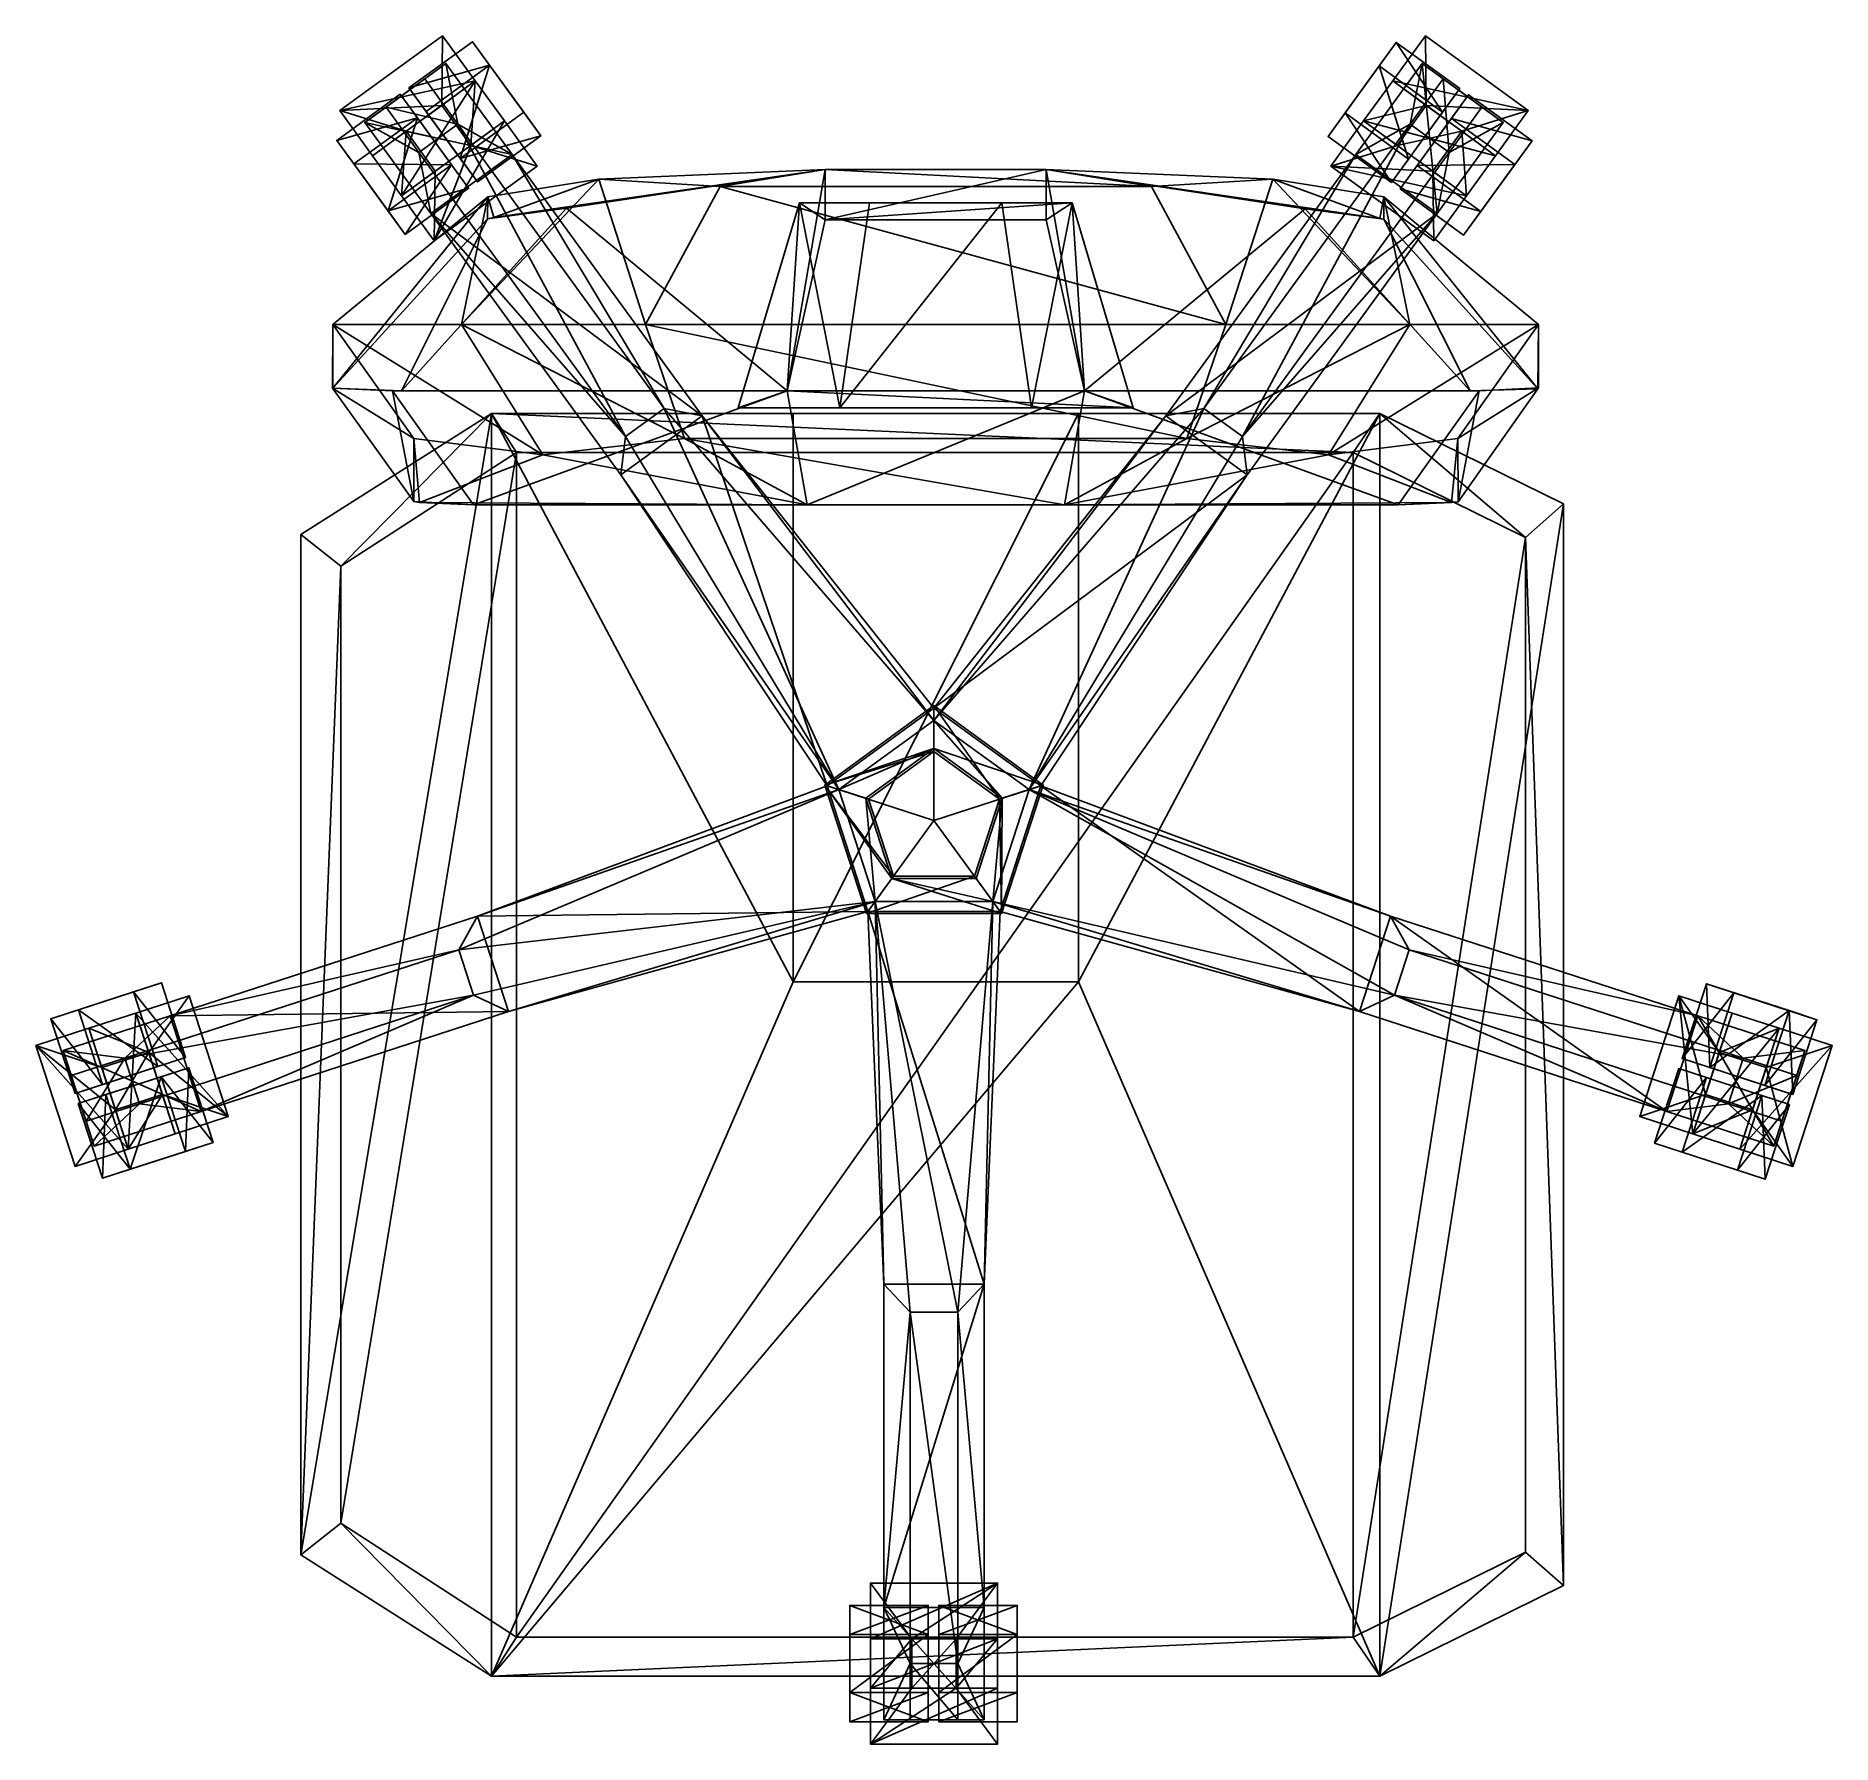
# Model space of a CAD drawing. Extents: x -0.65 to 0.65, y -0.67 to 0.57.
import ezdxf

# ---------------------------------------------------------------- set-up
doc = ezdxf.new("R2010")
doc.units = 0

msp = doc.modelspace()

# ---------------------------------------------------------------- linework, layer by layer
for points in [[(-0.3569, 0.5185, 0.0985), (-0.3564, 0.5689, 0.0736), (-0.4309, 0.5147, 0.0736)], [(-0.3564, 0.5689, 0.0536), (-0.4309, 0.5147, 0.0536), (-0.4309, 0.5147, 0.0736)], [(-0.3564, 0.5689, 0.0536), (-0.3326, 0.5362, 0.0785), (-0.4309, 0.5147, 0.0536)], [(-0.3564, 0.5689, 0.0736), (-0.3564, 0.5689, 0.0536), (-0.4309, 0.5147, 0.0736)], [(-0.3346, 0.5646, 0.0365), (-0.3223, 0.5476, 0), (-0.3807, 0.5312, 0.0365)], [(-0.3346, 0.5646, 0.0365), (-0.3807, 0.5312, 0.0365), (-0.3223, 0.5476, 0.073)], [(-0.3564, 0.5689, 0.0736), (-0.3569, 0.5185, 0.0985), (-0.3326, 0.5362, 0.0985)], [(-0.3326, 0.5362, 0.0785), (-0.3564, 0.5689, 0.0536), (-0.3564, 0.5689, 0.0736)], [(-0.3326, 0.5362, 0.0985), (-0.3326, 0.5362, 0.0785), (-0.3564, 0.5689, 0.0736)], [(-0.3346, 0.5646, 0.0365), (-0.2851, 0.4964, 0.0365), (-0.2975, 0.5135, 0)], [(-0.3346, 0.5646, 0.0365), (-0.3223, 0.5476, 0.073), (-0.2851, 0.4964, 0.0365)], [(-0.3223, 0.5476, 0), (-0.3346, 0.5646, 0.0365), (-0.2975, 0.5135, 0)], [(0.3228, 0.5471, 0.073), (0.3352, 0.5642, 0.0365), (0.2857, 0.496, 0.0365)], [(0.2857, 0.496, 0.0365), (0.3352, 0.5642, 0.0365), (0.2981, 0.513, 0)], [(0.3352, 0.5642, 0.0365), (0.3228, 0.5471, 0), (0.2981, 0.513, 0)], [(0.3688, 0.5137, 0), (0.3228, 0.5471, 0), (0.3352, 0.5642, 0.0365)], [(0.3352, 0.5642, 0.0365), (0.3228, 0.5471, 0.073), (0.3688, 0.5137, 0.073)], [(0.3326, 0.5362, 0.0785), (0.3326, 0.5362, 0.0985), (0.3564, 0.5689, 0.0736)], [(0.3569, 0.5185, 0.0985), (0.3564, 0.5689, 0.0736), (0.3326, 0.5362, 0.0985)], [(0.3326, 0.5362, 0.0785), (0.3564, 0.5689, 0.0536), (0.4309, 0.5147, 0.0536)], [(0.3564, 0.5689, 0.0536), (0.3326, 0.5362, 0.0785), (0.3564, 0.5689, 0.0736)], [(0.3812, 0.5307, 0.0365), (0.3688, 0.5137, 0), (0.3352, 0.5642, 0.0365)], [(0.3812, 0.5307, 0.0365), (0.3352, 0.5642, 0.0365), (0.3688, 0.5137, 0.073)], [(0.4309, 0.5147, 0.0736), (0.4309, 0.5147, 0.0536), (0.3564, 0.5689, 0.0536)], [(0.3564, 0.5689, 0.0736), (0.4309, 0.5147, 0.0736), (0.3564, 0.5689, 0.0536)], [(0.3564, 0.5689, 0.0736), (0.3569, 0.5185, 0.0985), (0.4309, 0.5147, 0.0736)], [(-0.4127, 0.5062, 0.1261), (-0.3539, 0.5489, 0.1261), (-0.3059, 0.483, 0.1261)], [(-0.3692, 0.5378, 0.1464), (-0.3539, 0.5489, 0.1261), (-0.4127, 0.5062, 0.1261)], [(-0.3223, 0.5476, 0), (-0.3683, 0.5141, 0), (-0.3807, 0.5312, 0.0365)], [(-0.3807, 0.5312, 0.0365), (-0.3683, 0.5141, 0.073), (-0.3223, 0.5476, 0.073)], [(-0.3692, 0.5378, 0.1464), (-0.3453, 0.5048, 0.1668), (-0.3539, 0.5489, 0.1261)], [(-0.3223, 0.5476, 0.073), (-0.3683, 0.5141, 0.073), (-0.3435, 0.48, 0.073)], [(-0.3435, 0.48, 0), (-0.3683, 0.5141, 0), (-0.3223, 0.5476, 0)], [(-0.3453, 0.5048, 0.1668), (-0.3059, 0.483, 0.1261), (-0.3539, 0.5489, 0.1261)], [(-0.2975, 0.5135, 0.073), (-0.3223, 0.5476, 0.073), (-0.3435, 0.48, 0.073)], [(-0.2975, 0.5135, 0), (-0.3435, 0.48, 0), (-0.3223, 0.5476, 0)], [(-0.3223, 0.5476, 0.073), (-0.2975, 0.5135, 0.073), (-0.2851, 0.4964, 0.0365)], [(0.2981, 0.513, 0.073), (0.3228, 0.5471, 0.073), (0.2857, 0.496, 0.0365)], [(0.3228, 0.5471, 0.073), (0.2981, 0.513, 0.073), (0.3441, 0.4796, 0.073)], [(0.3441, 0.4796, 0), (0.2981, 0.513, 0), (0.3228, 0.5471, 0)], [(0.3059, 0.483, 0.1261), (0.3539, 0.5489, 0.1261), (0.3648, 0.4402, 0.1261)], [(0.3059, 0.483, 0.1261), (0.3453, 0.5048, 0.1668), (0.3539, 0.5489, 0.1261)], [(0.3688, 0.5137, 0.073), (0.3228, 0.5471, 0.073), (0.3441, 0.4796, 0.073)], [(0.3688, 0.5137, 0), (0.3441, 0.4796, 0), (0.3228, 0.5471, 0)], [(0.3453, 0.5048, 0.1668), (0.3692, 0.5378, 0.1464), (0.3539, 0.5489, 0.1261)], [(0.3539, 0.5489, 0.1261), (0.4127, 0.5062, 0.1261), (0.3648, 0.4402, 0.1261)], [(0.3973, 0.5173, 0.1464), (0.4127, 0.5062, 0.1261), (0.3539, 0.5489, 0.1261)], [(0.3692, 0.5378, 0.1464), (0.3973, 0.5173, 0.1464), (0.3539, 0.5489, 0.1261)], [(-0.3326, 0.5362, 0.0785), (-0.4071, 0.482, 0.0785), (-0.4309, 0.5147, 0.0536)], [(-0.3973, 0.5173, 0.1464), (-0.3692, 0.5378, 0.1464), (-0.4127, 0.5062, 0.1261)], [(-0.3861, 0.453, 0.0785), (-0.4071, 0.482, 0.0785), (-0.3326, 0.5362, 0.0785)], [(-0.3453, 0.5048, 0.1668), (-0.3692, 0.5378, 0.1464), (-0.3973, 0.5173, 0.1464)], [(-0.3115, 0.5072, 0.0785), (-0.3861, 0.453, 0.0785), (-0.3326, 0.5362, 0.0785)], [(-0.3569, 0.5185, 0.0985), (-0.3359, 0.4895, 0.0985), (-0.3326, 0.5362, 0.0985)], [(-0.3359, 0.4895, 0.0985), (-0.3115, 0.5072, 0.0985), (-0.3326, 0.5362, 0.0985)], [(-0.3115, 0.5072, 0.0785), (-0.3326, 0.5362, 0.0785), (-0.3326, 0.5362, 0.0985)], [(-0.3115, 0.5072, 0.0985), (-0.3115, 0.5072, 0.0785), (-0.3326, 0.5362, 0.0985)], [(0.3569, 0.5185, 0.0985), (0.3326, 0.5362, 0.0985), (0.3115, 0.5072, 0.0985)], [(0.3326, 0.5362, 0.0785), (0.3115, 0.5072, 0.0785), (0.3115, 0.5072, 0.0985)], [(0.3115, 0.5072, 0.0785), (0.3326, 0.5362, 0.0785), (0.4071, 0.482, 0.0785)], [(0.3326, 0.5362, 0.0985), (0.3326, 0.5362, 0.0785), (0.3115, 0.5072, 0.0985)], [(0.4071, 0.482, 0.0785), (0.3326, 0.5362, 0.0785), (0.4309, 0.5147, 0.0536)], [(0.3453, 0.5048, 0.1668), (0.3734, 0.4844, 0.1668), (0.3692, 0.5378, 0.1464)], [(0.3734, 0.4844, 0.1668), (0.3973, 0.5173, 0.1464), (0.3692, 0.5378, 0.1464)], [(-0.387, 0.5266, 0.0365), (-0.433, 0.4931, 0.0365), (-0.3746, 0.5095, 0.073)], [(-0.387, 0.5266, 0.0365), (-0.3746, 0.5095, 0), (-0.433, 0.4931, 0.0365)], [(-0.3374, 0.4584, 0.0365), (-0.387, 0.5266, 0.0365), (-0.3746, 0.5095, 0.073)], [(-0.3498, 0.4754, 0), (-0.3746, 0.5095, 0), (-0.387, 0.5266, 0.0365)], [(-0.3374, 0.4584, 0.0365), (-0.3498, 0.4754, 0), (-0.387, 0.5266, 0.0365)], [(-0.3807, 0.5312, 0.0365), (-0.3683, 0.5141, 0), (-0.3435, 0.48, 0)], [(-0.3311, 0.463, 0.0365), (-0.3807, 0.5312, 0.0365), (-0.3435, 0.48, 0)], [(-0.3807, 0.5312, 0.0365), (-0.3311, 0.463, 0.0365), (-0.3683, 0.5141, 0.073)], [(0.3441, 0.4796, 0.073), (0.3317, 0.4626, 0.0365), (0.3812, 0.5307, 0.0365)], [(0.3317, 0.4626, 0.0365), (0.3441, 0.4796, 0), (0.3812, 0.5307, 0.0365)], [(0.3875, 0.5262, 0.0365), (0.3751, 0.5091, 0), (0.338, 0.458, 0.0365)], [(0.3875, 0.5262, 0.0365), (0.338, 0.458, 0.0365), (0.3751, 0.5091, 0.073)], [(0.3441, 0.4796, 0), (0.3688, 0.5137, 0), (0.3812, 0.5307, 0.0365)], [(0.3688, 0.5137, 0.073), (0.3441, 0.4796, 0.073), (0.3812, 0.5307, 0.0365)], [(0.4336, 0.4927, 0.0365), (0.3875, 0.5262, 0.0365), (0.3751, 0.5091, 0.073)], [(0.3751, 0.5091, 0), (0.3875, 0.5262, 0.0365), (0.4336, 0.4927, 0.0365)], [(-0.433, 0.4931, 0.0365), (-0.4206, 0.4761, 0.073), (-0.3746, 0.5095, 0.073)], [(-0.3746, 0.5095, 0), (-0.4206, 0.4761, 0), (-0.433, 0.4931, 0.0365)], [(-0.3828, 0.4997, 0.0985), (-0.3569, 0.5185, 0.0985), (-0.4309, 0.5147, 0.0736)], [(-0.3828, 0.4997, 0.0985), (-0.4309, 0.5147, 0.0736), (-0.4071, 0.482, 0.0985)], [(-0.4071, 0.482, 0.0785), (-0.4071, 0.482, 0.0985), (-0.4309, 0.5147, 0.0736)], [(-0.4309, 0.5147, 0.0536), (-0.4071, 0.482, 0.0785), (-0.4309, 0.5147, 0.0736)], [(-0.3746, 0.5095, 0.073), (-0.4206, 0.4761, 0.073), (-0.3958, 0.442, 0.073)], [(-0.3746, 0.5095, 0), (-0.3498, 0.4754, 0), (-0.4206, 0.4761, 0)], [(-0.3734, 0.4844, 0.1668), (-0.3973, 0.5173, 0.1464), (-0.4127, 0.5062, 0.1261)], [(-0.3734, 0.4844, 0.1668), (-0.3453, 0.5048, 0.1668), (-0.3973, 0.5173, 0.1464)], [(-0.3498, 0.4754, 0.073), (-0.3746, 0.5095, 0.073), (-0.3958, 0.442, 0.073)], [(-0.3569, 0.5185, 0.0985), (-0.3828, 0.4997, 0.0985), (-0.3828, 0.4997, 0.1261)], [(-0.3569, 0.5185, 0.1261), (-0.3828, 0.4997, 0.1261), (-0.3359, 0.4895, 0.1261)], [(-0.3569, 0.5185, 0.1261), (-0.3569, 0.5185, 0.0985), (-0.3828, 0.4997, 0.1261)], [(-0.3498, 0.4754, 0.073), (-0.3374, 0.4584, 0.0365), (-0.3746, 0.5095, 0.073)], [(-0.3311, 0.463, 0.0365), (-0.3435, 0.48, 0.073), (-0.3683, 0.5141, 0.073)], [(-0.3359, 0.4895, 0.0985), (-0.3569, 0.5185, 0.0985), (-0.3569, 0.5185, 0.1261)], [(-0.3359, 0.4895, 0.1261), (-0.3359, 0.4895, 0.0985), (-0.3569, 0.5185, 0.1261)], [(-0.2975, 0.5135, 0.073), (-0.3435, 0.48, 0.073), (-0.2851, 0.4964, 0.0365)], [(-0.2975, 0.5135, 0), (-0.2851, 0.4964, 0.0365), (-0.3435, 0.48, 0)], [(0.2981, 0.513, 0.073), (0.2857, 0.496, 0.0365), (0.3317, 0.4626, 0.0365)], [(0.3317, 0.4626, 0.0365), (0.2857, 0.496, 0.0365), (0.2981, 0.513, 0)], [(0.3441, 0.4796, 0.073), (0.2981, 0.513, 0.073), (0.3317, 0.4626, 0.0365)], [(0.3441, 0.4796, 0), (0.3317, 0.4626, 0.0365), (0.2981, 0.513, 0)], [(0.3359, 0.4895, 0.0985), (0.3569, 0.5185, 0.0985), (0.3115, 0.5072, 0.0985)], [(0.3569, 0.5185, 0.0985), (0.3359, 0.4895, 0.0985), (0.3359, 0.4895, 0.1261)], [(0.3569, 0.5185, 0.1261), (0.3569, 0.5185, 0.0985), (0.3359, 0.4895, 0.1261)], [(0.3569, 0.5185, 0.1261), (0.3359, 0.4895, 0.1261), (0.3828, 0.4997, 0.1261)], [(0.3751, 0.5091, 0), (0.3504, 0.475, 0), (0.338, 0.458, 0.0365)], [(0.338, 0.458, 0.0365), (0.3504, 0.475, 0.073), (0.3751, 0.5091, 0.073)], [(0.3504, 0.475, 0), (0.3751, 0.5091, 0), (0.4212, 0.4757, 0)], [(0.4212, 0.4757, 0.073), (0.3751, 0.5091, 0.073), (0.3504, 0.475, 0.073)], [(0.3828, 0.4997, 0.0985), (0.3569, 0.5185, 0.0985), (0.3569, 0.5185, 0.1261)], [(0.3569, 0.5185, 0.0985), (0.3828, 0.4997, 0.0985), (0.4309, 0.5147, 0.0736)], [(0.3828, 0.4997, 0.1261), (0.3828, 0.4997, 0.0985), (0.3569, 0.5185, 0.1261)], [(0.3973, 0.5173, 0.1464), (0.3734, 0.4844, 0.1668), (0.4127, 0.5062, 0.1261)], [(0.4212, 0.4757, 0.073), (0.4336, 0.4927, 0.0365), (0.3751, 0.5091, 0.073)], [(0.4212, 0.4757, 0), (0.3751, 0.5091, 0), (0.4336, 0.4927, 0.0365)], [(0.4309, 0.5147, 0.0736), (0.3828, 0.4997, 0.0985), (0.4071, 0.482, 0.0985)], [(0.4071, 0.482, 0.0785), (0.4309, 0.5147, 0.0536), (0.4309, 0.5147, 0.0736)], [(0.4071, 0.482, 0.0985), (0.4071, 0.482, 0.0785), (0.4309, 0.5147, 0.0736)], [(-0.3648, 0.4402, 0.1261), (-0.3734, 0.4844, 0.1668), (-0.4127, 0.5062, 0.1261)], [(-0.3648, 0.4402, 0.1261), (-0.4127, 0.5062, 0.1261), (-0.3059, 0.483, 0.1261)], [(-0.3828, 0.4997, 0.0985), (-0.4071, 0.482, 0.0985), (-0.3861, 0.453, 0.0985)], [(-0.3861, 0.453, 0.0785), (-0.3115, 0.5072, 0.0785), (-0.3623, 0.4203, 0.0536)], [(-0.3617, 0.4707, 0.0985), (-0.3828, 0.4997, 0.0985), (-0.3861, 0.453, 0.0985)], [(-0.3828, 0.4997, 0.1261), (-0.3617, 0.4707, 0.1261), (-0.3359, 0.4895, 0.1261)], [(-0.3828, 0.4997, 0.1261), (-0.3828, 0.4997, 0.0985), (-0.3617, 0.4707, 0.0985)], [(-0.3617, 0.4707, 0.1261), (-0.3828, 0.4997, 0.1261), (-0.3617, 0.4707, 0.0985)], [(-0.3453, 0.5048, 0.1668), (-0.3734, 0.4844, 0.1668), (-0.2237, 0.2783, 0.2061)], [(-0.3115, 0.5072, 0.0785), (-0.2878, 0.4744, 0.0536), (-0.3623, 0.4203, 0.0536)], [(-0.3059, 0.483, 0.1261), (-0.3453, 0.5048, 0.1668), (-0.1956, 0.2987, 0.2061)], [(-0.1956, 0.2987, 0.2061), (-0.3453, 0.5048, 0.1668), (-0.2237, 0.2783, 0.2061)], [(-0.3435, 0.48, 0.073), (-0.3311, 0.463, 0.0365), (-0.2851, 0.4964, 0.0365)], [(-0.2851, 0.4964, 0.0365), (-0.3311, 0.463, 0.0365), (-0.3435, 0.48, 0)], [(-0.3359, 0.4895, 0.0985), (-0.2878, 0.4744, 0.0736), (-0.3115, 0.5072, 0.0985)], [(-0.3115, 0.5072, 0.0785), (-0.3115, 0.5072, 0.0985), (-0.2878, 0.4744, 0.0736)], [(-0.2878, 0.4744, 0.0536), (-0.3115, 0.5072, 0.0785), (-0.2878, 0.4744, 0.0736)], [(0.1956, 0.2987, 0.2061), (0.3453, 0.5048, 0.1668), (0.3059, 0.483, 0.1261)], [(0.1956, 0.2987, 0.2061), (0.2237, 0.2783, 0.2061), (0.3453, 0.5048, 0.1668)], [(0.2237, 0.2783, 0.2061), (0.3734, 0.4844, 0.1668), (0.3453, 0.5048, 0.1668)], [(0.3115, 0.5072, 0.0785), (0.2878, 0.4744, 0.0536), (0.2878, 0.4744, 0.0736)], [(0.2878, 0.4744, 0.0736), (0.3359, 0.4895, 0.0985), (0.3115, 0.5072, 0.0985)], [(0.3115, 0.5072, 0.0985), (0.3115, 0.5072, 0.0785), (0.2878, 0.4744, 0.0736)], [(0.3115, 0.5072, 0.0785), (0.3861, 0.453, 0.0785), (0.2878, 0.4744, 0.0536)], [(0.3861, 0.453, 0.0785), (0.3115, 0.5072, 0.0785), (0.4071, 0.482, 0.0785)], [(0.3359, 0.4895, 0.1261), (0.3617, 0.4707, 0.1261), (0.3828, 0.4997, 0.1261)], [(0.3828, 0.4997, 0.0985), (0.3617, 0.4707, 0.0985), (0.3861, 0.453, 0.0985)], [(0.3617, 0.4707, 0.1261), (0.3617, 0.4707, 0.0985), (0.3828, 0.4997, 0.0985)], [(0.3828, 0.4997, 0.1261), (0.3617, 0.4707, 0.1261), (0.3828, 0.4997, 0.0985)], [(0.3734, 0.4844, 0.1668), (0.3648, 0.4402, 0.1261), (0.4127, 0.5062, 0.1261)], [(0.4071, 0.482, 0.0985), (0.3828, 0.4997, 0.0985), (0.3861, 0.453, 0.0985)], [(-0.4206, 0.4761, 0.073), (-0.433, 0.4931, 0.0365), (-0.3834, 0.425, 0.0365)], [(-0.433, 0.4931, 0.0365), (-0.4206, 0.4761, 0), (-0.3958, 0.442, 0)], [(-0.3834, 0.425, 0.0365), (-0.433, 0.4931, 0.0365), (-0.3958, 0.442, 0)], [(-0.4071, 0.482, 0.0985), (-0.4071, 0.482, 0.0785), (-0.3861, 0.453, 0.0785)], [(-0.3861, 0.453, 0.0985), (-0.4071, 0.482, 0.0985), (-0.3861, 0.453, 0.0785)], [(-0.2237, 0.2783, 0.2061), (-0.3734, 0.4844, 0.1668), (-0.3648, 0.4402, 0.1261)], [(-0.3648, 0.4402, 0.1261), (-0.3059, 0.483, 0.1261), (-0.1682, 0.2934, 0.1261)], [(-0.3359, 0.4895, 0.0985), (-0.3617, 0.4707, 0.0985), (-0.3623, 0.4203, 0.0736)], [(-0.2878, 0.4744, 0.0736), (-0.3359, 0.4895, 0.0985), (-0.3623, 0.4203, 0.0736)], [(-0.3617, 0.4707, 0.0985), (-0.3359, 0.4895, 0.0985), (-0.3359, 0.4895, 0.1261)], [(-0.3617, 0.4707, 0.1261), (-0.3617, 0.4707, 0.0985), (-0.3359, 0.4895, 0.1261)], [(-0.1682, 0.2934, 0.1261), (-0.3059, 0.483, 0.1261), (-0.1956, 0.2987, 0.2061)], [(0.1682, 0.2934, 0.1261), (0.3059, 0.483, 0.1261), (0.3648, 0.4402, 0.1261)], [(0.1682, 0.2934, 0.1261), (0.1956, 0.2987, 0.2061), (0.3059, 0.483, 0.1261)], [(0.3648, 0.4402, 0.1261), (0.3734, 0.4844, 0.1668), (0.2237, 0.2783, 0.2061)], [(0.3617, 0.4707, 0.0985), (0.3359, 0.4895, 0.0985), (0.2878, 0.4744, 0.0736)], [(0.3359, 0.4895, 0.0985), (0.3617, 0.4707, 0.0985), (0.3617, 0.4707, 0.1261)], [(0.3359, 0.4895, 0.1261), (0.3359, 0.4895, 0.0985), (0.3617, 0.4707, 0.1261)], [(0.4336, 0.4927, 0.0365), (0.384, 0.4245, 0.0365), (0.3964, 0.4416, 0)], [(0.4336, 0.4927, 0.0365), (0.4212, 0.4757, 0.073), (0.384, 0.4245, 0.0365)], [(0.3861, 0.453, 0.0785), (0.4071, 0.482, 0.0785), (0.4071, 0.482, 0.0985)], [(0.3861, 0.453, 0.0985), (0.3861, 0.453, 0.0785), (0.4071, 0.482, 0.0985)], [(0.4212, 0.4757, 0), (0.4336, 0.4927, 0.0365), (0.3964, 0.4416, 0)], [(-0.3498, 0.4754, 0), (-0.3958, 0.442, 0), (-0.4206, 0.4761, 0)], [(-0.3958, 0.442, 0.073), (-0.4206, 0.4761, 0.073), (-0.3834, 0.425, 0.0365)], [(-0.3834, 0.425, 0.0365), (-0.3958, 0.442, 0), (-0.3498, 0.4754, 0)], [(-0.3498, 0.4754, 0.073), (-0.3958, 0.442, 0.073), (-0.3374, 0.4584, 0.0365)], [(-0.3623, 0.4203, 0.0736), (-0.3617, 0.4707, 0.0985), (-0.3861, 0.453, 0.0985)], [(-0.3374, 0.4584, 0.0365), (-0.3834, 0.425, 0.0365), (-0.3498, 0.4754, 0)], [(-0.3623, 0.4203, 0.0736), (-0.3623, 0.4203, 0.0536), (-0.2878, 0.4744, 0.0536)], [(-0.2878, 0.4744, 0.0736), (-0.3623, 0.4203, 0.0736), (-0.2878, 0.4744, 0.0536)], [(-0.0788, 0.472, 1.0674), (-0.2665, 0.444, 1.0674), (-0.3191, 0.4371, 1.125)], [(-0.2431, 0.465, 2.083), (-0.0788, 0.472, 1.0674), (-0.3191, 0.4371, 1.125)], [(-0.0788, 0.472, 1.0674), (-0.1065, 0.3115, 1.0907), (-0.2665, 0.444, 1.0674)], [(-0.2431, 0.465, 2.083), (-0.1551, 0.4597, 2.1302), (-0.0788, 0.472, 1.0674)], [(-0.0788, 0.472, 1.0674), (-0.1551, 0.4597, 2.1302), (0.1576, 0.4597, 2.1302)], [(-0.1065, 0.3115, 0.921), (-0.1065, 0.3115, 1.0907), (-0.0788, 0.472, 1.0674)], [(-0.0788, 0.4354, 0.8977), (-0.1065, 0.3115, 0.921), (-0.0788, 0.472, 1.0674)], [(-0.0788, 0.4354, 0.8977), (-0.0788, 0.472, 1.0674), (0.0813, 0.472, 1.0674)], [(0.0813, 0.472, 1.0674), (-0.0788, 0.472, 1.0674), (0.1576, 0.4597, 2.1302)], [(0.0813, 0.4354, 0.8977), (-0.0788, 0.4354, 0.8977), (0.0813, 0.472, 1.0674)], [(0.1576, 0.4597, 2.1302), (0.2456, 0.465, 2.083), (0.0813, 0.472, 1.0674)], [(0.3232, 0.4365, 1.1047), (0.269, 0.4436, 1.0657), (0.0813, 0.472, 1.0674)], [(0.109, 0.3115, 0.921), (0.0813, 0.4354, 0.8977), (0.0813, 0.472, 1.0674)], [(0.109, 0.3115, 1.0907), (0.0813, 0.472, 1.0674), (0.269, 0.4436, 1.0657)], [(0.2456, 0.465, 2.083), (0.3232, 0.4365, 1.1047), (0.0813, 0.472, 1.0674)], [(0.109, 0.3115, 1.0907), (0.109, 0.3115, 0.921), (0.0813, 0.472, 1.0674)], [(0.2878, 0.4744, 0.0736), (0.2878, 0.4744, 0.0536), (0.3623, 0.4203, 0.0536)], [(0.3861, 0.453, 0.0785), (0.3623, 0.4203, 0.0536), (0.2878, 0.4744, 0.0536)], [(0.3623, 0.4203, 0.0736), (0.2878, 0.4744, 0.0736), (0.3623, 0.4203, 0.0536)], [(0.3623, 0.4203, 0.0736), (0.3617, 0.4707, 0.0985), (0.2878, 0.4744, 0.0736)], [(0.338, 0.458, 0.0365), (0.3504, 0.475, 0), (0.3964, 0.4416, 0)], [(0.3964, 0.4416, 0.073), (0.3504, 0.475, 0.073), (0.338, 0.458, 0.0365)], [(0.3964, 0.4416, 0), (0.3504, 0.475, 0), (0.4212, 0.4757, 0)], [(0.3964, 0.4416, 0.073), (0.4212, 0.4757, 0.073), (0.3504, 0.475, 0.073)], [(0.3617, 0.4707, 0.0985), (0.3623, 0.4203, 0.0736), (0.3861, 0.453, 0.0985)], [(0.4212, 0.4757, 0.073), (0.3964, 0.4416, 0.073), (0.384, 0.4245, 0.0365)], [(-0.3958, 0.442, 0.073), (-0.3834, 0.425, 0.0365), (-0.3374, 0.4584, 0.0365)], [(-0.2431, 0.465, 2.083), (-0.3426, 0.3596, 2.1347), (-0.2091, 0.3596, 2.1949)], [(-0.2431, 0.465, 2.083), (-0.3236, 0.4523, 2.0298), (-0.3426, 0.3596, 2.1347)], [(-0.3236, 0.4523, 2.0298), (-0.2431, 0.465, 2.083), (-0.3191, 0.4371, 1.125)], [(-0.1551, 0.4597, 2.1302), (-0.2431, 0.465, 2.083), (-0.2091, 0.3596, 2.1949)], [(-0.2091, 0.3596, 2.1949), (0.2116, 0.3596, 2.1949), (-0.1551, 0.4597, 2.1302)], [(0.2116, 0.3596, 2.1949), (0.1576, 0.4597, 2.1302), (-0.1551, 0.4597, 2.1302)], [(0.1576, 0.4597, 2.1302), (0.2116, 0.3596, 2.1949), (0.2456, 0.465, 2.083)], [(0.2116, 0.3596, 2.1949), (0.3451, 0.3596, 2.1347), (0.2456, 0.465, 2.083)], [(0.2456, 0.465, 2.083), (0.3262, 0.4523, 2.0298), (0.3232, 0.4365, 1.1047)], [(0.2456, 0.465, 2.083), (0.3451, 0.3596, 2.1347), (0.3262, 0.4523, 2.0298)], [(0.384, 0.4245, 0.0365), (0.338, 0.458, 0.0365), (0.3964, 0.4416, 0)], [(0.384, 0.4245, 0.0365), (0.3964, 0.4416, 0.073), (0.338, 0.458, 0.0365)], [(-0.4359, 0.3134, 1.128), (-0.4359, 0.3596, 2.033), (-0.3236, 0.4523, 2.0298)], [(-0.3236, 0.4523, 2.0298), (-0.4359, 0.3596, 2.033), (-0.3426, 0.3596, 2.1347)], [(-0.3237, 0.4362, 1.1049), (-0.4359, 0.3134, 1.128), (-0.3236, 0.4523, 2.0298)], [(-0.3861, 0.453, 0.0785), (-0.3623, 0.4203, 0.0536), (-0.3623, 0.4203, 0.0736)], [(-0.3861, 0.453, 0.0985), (-0.3861, 0.453, 0.0785), (-0.3623, 0.4203, 0.0736)], [(-0.3237, 0.4362, 1.1049), (-0.2665, 0.444, 1.0674), (-0.3861, 0.3115, 1.0906)], [(-0.1065, 0.3115, 1.0907), (-0.3861, 0.3115, 1.0906), (-0.2665, 0.444, 1.0674)], [(-0.3237, 0.4362, 1.1049), (-0.3236, 0.4523, 2.0298), (-0.3191, 0.4371, 1.125)], [(-0.2665, 0.444, 1.0674), (-0.3237, 0.4362, 1.1049), (-0.3191, 0.4371, 1.125)], [(-0.0976, 0.4478, 0.8954), (-0.142, 0.2991, 0.9233), (-0.1065, 0.3115, 0.921)], [(-0.0976, 0.4478, 0.8954), (-0.0976, 0.4478, 0.8377), (-0.142, 0.2991, 0.8398)], [(-0.142, 0.2991, 0.8398), (-0.0976, 0.4478, 0.8377), (-0.0682, 0.2991, 0.7363)], [(-0.142, 0.2991, 0.9233), (-0.0976, 0.4478, 0.8954), (-0.142, 0.2991, 0.8398)], [(-0.0788, 0.4354, 0.8977), (-0.0976, 0.4478, 0.8954), (-0.1065, 0.3115, 0.921)], [(0.1002, 0.4478, 0.8377), (-0.0976, 0.4478, 0.8377), (-0.0976, 0.4478, 0.8954)], [(-0.0976, 0.4478, 0.8377), (0.1002, 0.4478, 0.8377), (0.0492, 0.4478, 0.7663)], [(0.1002, 0.4478, 0.8954), (-0.0976, 0.4478, 0.8954), (-0.0788, 0.4354, 0.8977)], [(-0.0976, 0.4478, 0.8377), (-0.0467, 0.4478, 0.7663), (-0.0682, 0.2991, 0.7363)], [(0.1002, 0.4478, 0.8954), (0.1002, 0.4478, 0.8377), (-0.0976, 0.4478, 0.8954)], [(-0.0467, 0.4478, 0.7663), (-0.0976, 0.4478, 0.8377), (0.0492, 0.4478, 0.7663)], [(0.0813, 0.4354, 0.8977), (0.1002, 0.4478, 0.8954), (-0.0788, 0.4354, 0.8977)], [(-0.0682, 0.2991, 0.7363), (-0.0467, 0.4478, 0.7663), (0.0492, 0.4478, 0.7663)], [(0.0707, 0.2991, 0.7363), (-0.0682, 0.2991, 0.7363), (0.0492, 0.4478, 0.7663)], [(0.0707, 0.2991, 0.7363), (0.0492, 0.4478, 0.7663), (0.1002, 0.4478, 0.8377)], [(0.1445, 0.2991, 0.8398), (0.0707, 0.2991, 0.7363), (0.1002, 0.4478, 0.8377)], [(0.1002, 0.4478, 0.8954), (0.0813, 0.4354, 0.8977), (0.109, 0.3115, 0.921)], [(0.1445, 0.2991, 0.8398), (0.1002, 0.4478, 0.8377), (0.1002, 0.4478, 0.8954)], [(0.1445, 0.2991, 0.9233), (0.1002, 0.4478, 0.8954), (0.109, 0.3115, 0.921)], [(0.1445, 0.2991, 0.9233), (0.1445, 0.2991, 0.8398), (0.1002, 0.4478, 0.8954)], [(0.3887, 0.3115, 1.0907), (0.109, 0.3115, 1.0907), (0.269, 0.4436, 1.0657)], [(0.3262, 0.4361, 1.1049), (0.269, 0.4436, 1.0657), (0.3232, 0.4365, 1.1047)], [(0.3887, 0.3115, 1.0907), (0.269, 0.4436, 1.0657), (0.3262, 0.4361, 1.1049)], [(0.3262, 0.4523, 2.0298), (0.3262, 0.4361, 1.1049), (0.3232, 0.4365, 1.1047)], [(0.4379, 0.3129, 1.128), (0.3262, 0.4361, 1.1049), (0.3262, 0.4523, 2.0298)], [(0.3451, 0.3596, 2.1347), (0.4384, 0.3596, 2.033), (0.3262, 0.4523, 2.0298)], [(0.4384, 0.3596, 2.033), (0.4379, 0.3129, 1.128), (0.3262, 0.4523, 2.0298)], [(0.3861, 0.453, 0.0785), (0.3861, 0.453, 0.0985), (0.3623, 0.4203, 0.0736)], [(0.3623, 0.4203, 0.0536), (0.3861, 0.453, 0.0785), (0.3623, 0.4203, 0.0736)], [(-0.4359, 0.3134, 1.128), (-0.3237, 0.4362, 1.1049), (-0.3861, 0.3115, 1.0906)], [(-0.2271, 0.2506, 0.1261), (-0.3648, 0.4402, 0.1261), (-0.1682, 0.2934, 0.1261)], [(-0.2271, 0.2506, 0.1261), (-0.2237, 0.2783, 0.2061), (-0.3648, 0.4402, 0.1261)], [(0.2271, 0.2506, 0.1261), (0.1682, 0.2934, 0.1261), (0.3648, 0.4402, 0.1261)], [(0.2271, 0.2506, 0.1261), (0.3648, 0.4402, 0.1261), (0.2237, 0.2783, 0.2061)], [(0.4379, 0.3129, 1.128), (0.3887, 0.3115, 1.0907), (0.3262, 0.4361, 1.1049)], [(-0.4359, 0.3596, 2.033), (-0.436, 0.3135, 1.132), (-0.3772, 0.277, 1.9744)], [(-0.4359, 0.3596, 2.033), (-0.3772, 0.277, 1.9744), (-0.2835, 0.2652, 2.0567)], [(-0.3426, 0.3596, 2.1347), (-0.4359, 0.3596, 2.033), (-0.2835, 0.2652, 2.0567)], [(-0.3426, 0.3596, 2.1347), (-0.2835, 0.2652, 2.0567), (-0.1809, 0.277, 2.1304)], [(-0.2091, 0.3596, 2.1949), (-0.3426, 0.3596, 2.1347), (-0.1809, 0.277, 2.1304)], [(-0.2091, 0.3596, 2.1949), (-0.1809, 0.277, 2.1304), (0.1834, 0.277, 2.1304)], [(0.2116, 0.3596, 2.1949), (-0.2091, 0.3596, 2.1949), (0.1834, 0.277, 2.1304)], [(0.3451, 0.3596, 2.1347), (0.2116, 0.3596, 2.1949), (0.1834, 0.277, 2.1304)], [(0.286, 0.2652, 2.0567), (0.3451, 0.3596, 2.1347), (0.1834, 0.277, 2.1304)], [(0.4384, 0.3596, 2.033), (0.3451, 0.3596, 2.1347), (0.286, 0.2652, 2.0567)], [(0.3797, 0.277, 1.9744), (0.4384, 0.3596, 2.033), (0.286, 0.2652, 2.0567)], [(0.4384, 0.3136, 1.132), (0.4384, 0.3596, 2.033), (0.3797, 0.277, 1.9744)], [(-0.436, 0.3135, 1.132), (-0.3772, 0.2312, 1.187), (-0.3772, 0.277, 1.9744)], [(-0.436, 0.3135, 1.132), (-0.3927, 0.3115, 1.0907), (-0.3772, 0.2312, 1.187)], [(0.38, 0.231, 1.187), (0.4384, 0.3136, 1.132), (0.3797, 0.277, 1.9744)], [(0.4384, 0.3136, 1.132), (0.38, 0.231, 1.187), (0.3952, 0.3115, 1.0907)], [(-0.3927, 0.3115, 1.0907), (-0.334, 0.2289, 1.1458), (-0.3772, 0.2312, 1.187)], [(-0.3927, 0.3115, 1.0907), (-0.1065, 0.3115, 1.0907), (-0.334, 0.2289, 1.1458)], [(-0.1065, 0.3115, 1.0907), (-0.092, 0.2289, 1.1458), (-0.334, 0.2289, 1.1458)], [(-0.142, 0.2991, 0.9233), (0.1445, 0.2991, 0.9233), (-0.1065, 0.3115, 0.921)], [(0.1445, 0.2991, 0.9233), (0.109, 0.3115, 0.921), (-0.1065, 0.3115, 0.921)], [(0.109, 0.3115, 0.921), (0.109, 0.3115, 1.0907), (-0.1065, 0.3115, 1.0907)], [(-0.1065, 0.3115, 1.0907), (0.109, 0.3115, 1.0907), (-0.092, 0.2289, 1.1458)], [(-0.1065, 0.3115, 0.921), (0.109, 0.3115, 0.921), (-0.1065, 0.3115, 1.0907)], [(0.109, 0.3115, 1.0907), (0.0945, 0.2289, 1.1458), (-0.092, 0.2289, 1.1458)], [(0.0945, 0.2289, 1.1458), (0.109, 0.3115, 1.0907), (0.3365, 0.2289, 1.1458)], [(0.109, 0.3115, 1.0907), (0.3952, 0.3115, 1.0907), (0.3365, 0.2289, 1.1458)], [(0.38, 0.231, 1.187), (0.3365, 0.2289, 1.1458), (0.3952, 0.3115, 1.0907)], [(-0.3208, 0.2951, 0.8398), (-0.3208, -0.6204, 0.8398), (-0.459, -0.5325, 0.8398)], [(-0.459, 0.2073, 0.9233), (-0.3208, 0.2951, 0.9233), (-0.3208, 0.2951, 0.8398)], [(-0.459, 0.2073, 0.8398), (-0.3208, 0.2951, 0.8398), (-0.459, -0.5325, 0.8398)], [(-0.459, 0.2073, 0.9233), (-0.43, 0.1844, 0.9752), (-0.3208, 0.2951, 0.9233)], [(-0.459, 0.2073, 0.8398), (-0.459, 0.2073, 0.9233), (-0.3208, 0.2951, 0.8398)], [(-0.43, 0.1844, 0.9752), (-0.3028, 0.2668, 0.9752), (-0.3208, 0.2951, 0.9233)], [(-0.3208, 0.2951, 0.9233), (-0.3028, 0.2668, 0.9752), (0.3039, 0.2668, 0.9752)], [(-0.3208, 0.2951, 0.9233), (0.3233, 0.2951, 0.9233), (0.3233, 0.2951, 0.8398)], [(-0.3208, 0.2951, 0.8398), (-0.1022, 0.2951, 0.7363), (-0.1022, -0.1171, 0.7363)], [(-0.3208, 0.2951, 0.8398), (0.3233, 0.2951, 0.8398), (0.1048, 0.2951, 0.7363)], [(0.3233, 0.2951, 0.9233), (-0.3208, 0.2951, 0.9233), (0.3039, 0.2668, 0.9752)], [(-0.3208, 0.2951, 0.8398), (-0.3208, 0.2951, 0.9233), (0.3233, 0.2951, 0.8398)], [(-0.3208, -0.6204, 0.8398), (-0.3208, 0.2951, 0.8398), (-0.1022, -0.1171, 0.7363)], [(-0.1022, 0.2951, 0.7363), (-0.3208, 0.2951, 0.8398), (0.1048, 0.2951, 0.7363)], [(-0.0774, 0.0252, 0.125), (-0.2271, 0.2506, 0.1261), (-0.1682, 0.2934, 0.1261)], [(-0.1956, 0.2987, 0.2061), (-0.2237, 0.2783, 0.2061), (-0.0691, 0.0224, 0.2437)], [(-0.1682, 0.2934, 0.1261), (-0.1956, 0.2987, 0.2061), (0, 0.0726, 0.2437)], [(0, 0.0726, 0.2437), (-0.1956, 0.2987, 0.2061), (-0.0691, 0.0224, 0.2437)], [(0, 0.0814, 0.125), (-0.0774, 0.0252, 0.125), (-0.1682, 0.2934, 0.1261)], [(0, 0.0814, 0.125), (-0.1682, 0.2934, 0.1261), (0, 0.0726, 0.2437)], [(0.1048, 0.2951, 0.7363), (0.1048, -0.1171, 0.7363), (-0.1022, -0.1171, 0.7363)], [(-0.1022, 0.2951, 0.7363), (0.1048, 0.2951, 0.7363), (-0.1022, -0.1171, 0.7363)], [(0, 0.0726, 0.2437), (0.1956, 0.2987, 0.2061), (0.1682, 0.2934, 0.1261)], [(0, 0.0726, 0.2437), (0.0691, 0.0224, 0.2437), (0.1956, 0.2987, 0.2061)], [(0, 0.0814, 0.125), (0.1682, 0.2934, 0.1261), (0.2271, 0.2506, 0.1261)], [(0, 0.0814, 0.125), (0, 0.0726, 0.2437), (0.1682, 0.2934, 0.1261)], [(0.0691, 0.0224, 0.2437), (0.2237, 0.2783, 0.2061), (0.1956, 0.2987, 0.2061)], [(0.3233, 0.2951, 0.8398), (0.3233, -0.6204, 0.8398), (0.1048, -0.1171, 0.7363)], [(0.1048, 0.2951, 0.7363), (0.3233, 0.2951, 0.8398), (0.1048, -0.1171, 0.7363)], [(0.3233, 0.2951, 0.9233), (0.3039, 0.2668, 0.9752), (0.4289, 0.2052, 0.9752)], [(0.3233, 0.2951, 0.9233), (0.4565, 0.2295, 0.9233), (0.4565, 0.2295, 0.8398)], [(0.3233, 0.2951, 0.8398), (0.4565, 0.2295, 0.8398), (0.3233, -0.6204, 0.8398)], [(0.4565, 0.2295, 0.9233), (0.3233, 0.2951, 0.9233), (0.4289, 0.2052, 0.9752)], [(0.3233, 0.2951, 0.8398), (0.3233, 0.2951, 0.9233), (0.4565, 0.2295, 0.8398)], [(-0.3772, 0.277, 1.9744), (-0.3772, 0.2312, 1.187), (-0.373, 0.2305, 1.1868)], [(-0.2835, 0.2652, 2.0567), (-0.3772, 0.277, 1.9744), (-0.373, 0.2305, 1.1868)], [(-0.1809, 0.277, 2.1304), (-0.2835, 0.2652, 2.0567), (-0.092, 0.2289, 1.1458)], [(-0.0691, 0.0224, 0.2437), (-0.2237, 0.2783, 0.2061), (-0.2271, 0.2506, 0.1261)], [(0.0945, 0.2289, 1.1458), (0.1834, 0.277, 2.1304), (-0.1809, 0.277, 2.1304)], [(-0.092, 0.2289, 1.1458), (0.0945, 0.2289, 1.1458), (-0.1809, 0.277, 2.1304)], [(0.2271, 0.2506, 0.1261), (0.2237, 0.2783, 0.2061), (0.0691, 0.0224, 0.2437)], [(0.286, 0.2652, 2.0567), (0.1834, 0.277, 2.1304), (0.0945, 0.2289, 1.1458)], [(0.3797, 0.277, 1.9744), (0.286, 0.2652, 2.0567), (0.3753, 0.2306, 1.1887)], [(0.38, 0.231, 1.187), (0.3797, 0.277, 1.9744), (0.3753, 0.2306, 1.1887)], [(-0.43, -0.5096, 0.9752), (-0.3028, -0.5921, 0.9752), (-0.3028, 0.2668, 0.9752)], [(-0.43, 0.1844, 0.9752), (-0.43, -0.5096, 0.9752), (-0.3028, 0.2668, 0.9752)], [(-0.2835, 0.2652, 2.0567), (-0.373, 0.2305, 1.1868), (-0.092, 0.2289, 1.1458)], [(-0.3028, -0.5921, 0.9752), (0.3039, -0.5921, 0.9752), (0.3039, 0.2668, 0.9752)], [(-0.3028, 0.2668, 0.9752), (-0.3028, -0.5921, 0.9752), (0.3039, 0.2668, 0.9752)], [(0.286, 0.2652, 2.0567), (0.0945, 0.2289, 1.1458), (0.3753, 0.2306, 1.1887)], [(0.3039, 0.2668, 0.9752), (0.3039, -0.5921, 0.9752), (0.4289, 0.2052, 0.9752)], [(-0.0774, 0.0252, 0.125), (-0.0691, 0.0224, 0.2437), (-0.2271, 0.2506, 0.1261)], [(0.0774, 0.0252, 0.125), (0, 0.0814, 0.125), (0.2271, 0.2506, 0.1261)], [(0.0774, 0.0252, 0.125), (0.2271, 0.2506, 0.1261), (0.0691, 0.0224, 0.2437)], [(-0.3772, 0.2312, 1.187), (-0.334, 0.2289, 1.1458), (-0.373, 0.2305, 1.1868)], [(-0.373, 0.2305, 1.1868), (-0.334, 0.2289, 1.1458), (-0.092, 0.2289, 1.1458)], [(0.0945, 0.2289, 1.1458), (0.3365, 0.2289, 1.1458), (0.3753, 0.2306, 1.1887)], [(0.4565, 0.2295, 0.8398), (0.4565, -0.5547, 0.8398), (0.3233, -0.6204, 0.8398)], [(0.3365, 0.2289, 1.1458), (0.38, 0.231, 1.187), (0.3753, 0.2306, 1.1887)], [(0.4565, 0.2295, 0.9233), (0.4289, 0.2052, 0.9752), (0.4565, -0.5547, 0.9233)], [(0.4565, 0.2295, 0.9233), (0.4565, -0.5547, 0.9233), (0.4565, -0.5547, 0.8398)], [(0.4565, 0.2295, 0.8398), (0.4565, 0.2295, 0.9233), (0.4565, -0.5547, 0.8398)], [(-0.459, -0.5325, 0.9233), (-0.459, 0.2073, 0.9233), (-0.459, 0.2073, 0.8398)], [(-0.459, 0.2073, 0.9233), (-0.459, -0.5325, 0.9233), (-0.43, 0.1844, 0.9752)], [(-0.459, -0.5325, 0.8398), (-0.459, -0.5325, 0.9233), (-0.459, 0.2073, 0.8398)], [(0.3039, -0.5921, 0.9752), (0.4289, -0.5305, 0.9752), (0.4289, 0.2052, 0.9752)], [(0.4289, 0.2052, 0.9752), (0.4289, -0.5305, 0.9752), (0.4565, -0.5547, 0.9233)], [(-0.459, -0.5325, 0.9233), (-0.43, -0.5096, 0.9752), (-0.43, 0.1844, 0.9752)], [(-0.0792, 0.0257, 0.5361), (-0.0792, 0.0257, 0.6788), (0, 0.0833, 0.6788)], [(0, 0.0833, 0.5361), (0, 0.0521, 0.5361), (-0.0792, 0.0257, 0.5361)], [(0, 0.0833, 0.6788), (-0.0792, 0.0257, 0.6788), (0, 0.05, 0.7399)], [(0, 0.0833, 0.5361), (-0.0792, 0.0257, 0.5361), (0, 0.0833, 0.6788)], [(0, 0, 0.0856), (-0.0774, 0.0252, 0.125), (0, 0.0814, 0.125)], [(0, 0.0521, 0.5361), (0, 0.0833, 0.5361), (0.0792, 0.0257, 0.5361)], [(0, 0.0833, 0.6788), (0, 0.05, 0.7399), (0.0475, 0.0154, 0.7399)], [(0, 0.0833, 0.5361), (0, 0.0833, 0.6788), (0.0792, 0.0257, 0.6788)], [(0.0792, 0.0257, 0.6788), (0, 0.0833, 0.6788), (0.0475, 0.0154, 0.7399)], [(0.0792, 0.0257, 0.5361), (0, 0.0833, 0.5361), (0.0792, 0.0257, 0.6788)], [(0, 0, 0.0856), (0, 0.0814, 0.125), (0.0774, 0.0252, 0.125)], [(0, 0.0726, 0.2437), (-0.0691, 0.0224, 0.2437), (-0.0691, 0.0224, 0.3505)], [(0, 0.0726, 0.3505), (-0.0691, 0.0224, 0.3505), (0, 0.0521, 0.3505)], [(0, 0.0726, 0.3505), (0, 0.0726, 0.2437), (-0.0691, 0.0224, 0.3505)], [(0, 0.0726, 0.3505), (0, 0.0521, 0.3505), (0.0495, 0.0161, 0.3505)], [(0, 0.0726, 0.2437), (0, 0.0726, 0.3505), (0.0691, 0.0224, 0.3505)], [(0.0691, 0.0224, 0.3505), (0, 0.0726, 0.3505), (0.0495, 0.0161, 0.3505)], [(0.0691, 0.0224, 0.2437), (0, 0.0726, 0.2437), (0.0691, 0.0224, 0.3505)], [(0, 0.0521, 0.5361), (-0.0495, 0.0161, 0.5361), (-0.0792, 0.0257, 0.5361)], [(-0.0792, 0.0257, 0.6788), (-0.0475, 0.0154, 0.7399), (0, 0.05, 0.7399)], [(-0.0691, 0.0224, 0.3505), (-0.0495, 0.0161, 0.3505), (0, 0.0521, 0.3505)], [(0, 0.0521, 0.3505), (-0.0495, 0.0161, 0.3505), (-0.0495, 0.0161, 0.5361)], [(0, 0.0521, 0.5361), (0, 0.0521, 0.3505), (-0.0495, 0.0161, 0.5361)], [(0, 0.0521, 0.3505), (0, 0.0521, 0.5361), (0.0495, 0.0161, 0.5361)], [(0.0495, 0.0161, 0.5361), (0, 0.0521, 0.5361), (0.0792, 0.0257, 0.5361)], [(0.0495, 0.0161, 0.3505), (0, 0.0521, 0.3505), (0.0495, 0.0161, 0.5361)], [(-0.331, -0.0693, 0.1261), (-0.3445, -0.0937, 0.2061), (-0.0691, 0.0224, 0.2437)], [(-0.0691, 0.0224, 0.2437), (-0.3445, -0.0937, 0.2061), (-0.0427, -0.0588, 0.2437)], [(-0.0774, 0.0252, 0.125), (-0.0479, -0.0659, 0.125), (-0.331, -0.0693, 0.1261)], [(-0.0774, 0.0252, 0.125), (-0.331, -0.0693, 0.1261), (-0.0691, 0.0224, 0.2437)], [(-0.0306, -0.0421, 0.5361), (-0.049, -0.0674, 0.5361), (-0.0792, 0.0257, 0.5361)], [(-0.0792, 0.0257, 0.6788), (-0.049, -0.0674, 0.6788), (-0.0294, -0.0404, 0.7399)], [(-0.0792, 0.0257, 0.5361), (-0.049, -0.0674, 0.5361), (-0.049, -0.0674, 0.6788)], [(-0.0495, 0.0161, 0.5361), (-0.0306, -0.0421, 0.5361), (-0.0792, 0.0257, 0.5361)], [(-0.0475, 0.0154, 0.7399), (-0.0792, 0.0257, 0.6788), (-0.0294, -0.0404, 0.7399)], [(-0.0792, 0.0257, 0.6788), (-0.0792, 0.0257, 0.5361), (-0.049, -0.0674, 0.6788)], [(-0.0479, -0.0659, 0.125), (-0.0774, 0.0252, 0.125), (0, 0, 0.0856)], [(-0.0427, -0.0588, 0.2437), (-0.0427, -0.0588, 0.3505), (-0.0691, 0.0224, 0.3505)], [(-0.0691, 0.0224, 0.3505), (-0.0427, -0.0588, 0.3505), (-0.0495, 0.0161, 0.3505)], [(-0.0691, 0.0224, 0.2437), (-0.0427, -0.0588, 0.2437), (-0.0691, 0.0224, 0.3505)], [(-0.0427, -0.0588, 0.3505), (-0.0306, -0.0421, 0.3505), (-0.0495, 0.0161, 0.3505)], [(-0.0306, -0.0421, 0.3505), (-0.0306, -0.0421, 0.5361), (-0.0495, 0.0161, 0.5361)], [(-0.0495, 0.0161, 0.3505), (-0.0306, -0.0421, 0.3505), (-0.0495, 0.0161, 0.5361)], [(0.0479, -0.0659, 0.125), (0, 0, 0.0856), (0.0774, 0.0252, 0.125)], [(0.0294, -0.0404, 0.7399), (0.049, -0.0674, 0.6788), (0.0475, 0.0154, 0.7399)], [(0.0306, -0.0421, 0.3505), (0.0495, 0.0161, 0.3505), (0.0495, 0.0161, 0.5361)], [(0.0306, -0.0421, 0.3505), (0.0427, -0.0588, 0.3505), (0.0495, 0.0161, 0.3505)], [(0.0306, -0.0421, 0.5361), (0.0495, 0.0161, 0.5361), (0.049, -0.0674, 0.5361)], [(0.0306, -0.0421, 0.5361), (0.0306, -0.0421, 0.3505), (0.0495, 0.0161, 0.5361)], [(0.0427, -0.0588, 0.3505), (0.0691, 0.0224, 0.3505), (0.0495, 0.0161, 0.3505)], [(0.0691, 0.0224, 0.2437), (0.0691, 0.0224, 0.3505), (0.0427, -0.0588, 0.3505)], [(0.0427, -0.0588, 0.2437), (0.3338, -0.1267, 0.2061), (0.0691, 0.0224, 0.2437)], [(0.0427, -0.0588, 0.2437), (0.0691, 0.0224, 0.2437), (0.0427, -0.0588, 0.3505)], [(0.049, -0.0674, 0.6788), (0.0792, 0.0257, 0.6788), (0.0475, 0.0154, 0.7399)], [(0.0479, -0.0659, 0.125), (0.0774, 0.0252, 0.125), (0.3085, -0.1385, 0.1261)], [(0.0495, 0.0161, 0.5361), (0.0792, 0.0257, 0.5361), (0.049, -0.0674, 0.5361)], [(0.0792, 0.0257, 0.5361), (0.0792, 0.0257, 0.6788), (0.049, -0.0674, 0.6788)], [(0.049, -0.0674, 0.5361), (0.0792, 0.0257, 0.5361), (0.049, -0.0674, 0.6788)], [(0.0774, 0.0252, 0.125), (0.0691, 0.0224, 0.2437), (0.331, -0.0693, 0.1261)], [(0.3338, -0.1267, 0.2061), (0.3445, -0.0937, 0.2061), (0.0691, 0.0224, 0.2437)], [(0.0691, 0.0224, 0.2437), (0.3445, -0.0937, 0.2061), (0.331, -0.0693, 0.1261)], [(0.0774, 0.0252, 0.125), (0.331, -0.0693, 0.1261), (0.3085, -0.1385, 0.1261)], [(0.0479, -0.0659, 0.125), (-0.0479, -0.0659, 0.125), (0, 0, 0.0856)], [(-0.049, -0.0674, 0.6788), (0.049, -0.0674, 0.6788), (0.0294, -0.0404, 0.7399)], [(-0.0294, -0.0404, 0.7399), (-0.049, -0.0674, 0.6788), (0.0294, -0.0404, 0.7399)], [(-0.049, -0.0674, 0.5361), (-0.0306, -0.0421, 0.5361), (0.049, -0.0674, 0.5361)], [(-0.0427, -0.0588, 0.3505), (0.0427, -0.0588, 0.3505), (-0.0306, -0.0421, 0.3505)], [(0.0427, -0.0588, 0.3505), (0.0306, -0.0421, 0.3505), (-0.0306, -0.0421, 0.3505)], [(-0.0306, -0.0421, 0.5361), (0.0306, -0.0421, 0.5361), (0.049, -0.0674, 0.5361)], [(-0.0306, -0.0421, 0.3505), (0.0306, -0.0421, 0.3505), (0.0306, -0.0421, 0.5361)], [(-0.0306, -0.0421, 0.5361), (-0.0306, -0.0421, 0.3505), (0.0306, -0.0421, 0.5361)], [(-0.3445, -0.0937, 0.2061), (-0.3338, -0.1267, 0.2061), (-0.0427, -0.0588, 0.2437)], [(-0.0427, -0.0588, 0.2437), (-0.3338, -0.1267, 0.2061), (-0.3085, -0.1385, 0.1261)], [(-0.0479, -0.0659, 0.125), (-0.0427, -0.0588, 0.2437), (-0.3085, -0.1385, 0.1261)], [(-0.0479, -0.0659, 0.125), (-0.0364, -0.3362, 0.1261), (-0.0427, -0.0588, 0.2437)], [(-0.0427, -0.0588, 0.2437), (-0.0174, -0.3566, 0.2061), (0.0174, -0.3566, 0.2061)], [(-0.0427, -0.0588, 0.2437), (0.0427, -0.0588, 0.2437), (0.0427, -0.0588, 0.3505)], [(-0.0364, -0.3362, 0.1261), (-0.0174, -0.3566, 0.2061), (-0.0427, -0.0588, 0.2437)], [(0.0427, -0.0588, 0.2437), (-0.0427, -0.0588, 0.2437), (0.0174, -0.3566, 0.2061)], [(-0.0427, -0.0588, 0.3505), (-0.0427, -0.0588, 0.2437), (0.0427, -0.0588, 0.3505)], [(0.0427, -0.0588, 0.2437), (0.0174, -0.3566, 0.2061), (0.0364, -0.3362, 0.1261)], [(0.0479, -0.0659, 0.125), (0.0427, -0.0588, 0.2437), (0.0364, -0.3362, 0.1261)], [(0.3085, -0.1385, 0.1261), (0.3338, -0.1267, 0.2061), (0.0427, -0.0588, 0.2437)], [(0.0479, -0.0659, 0.125), (0.3085, -0.1385, 0.1261), (0.0427, -0.0588, 0.2437)], [(-0.331, -0.0693, 0.1261), (-0.3085, -0.1385, 0.1261), (-0.5539, -0.1417, 0.1261)], [(-0.331, -0.0693, 0.1261), (-0.5539, -0.1417, 0.1261), (-0.3445, -0.0937, 0.2061)], [(-0.0479, -0.0659, 0.125), (-0.3085, -0.1385, 0.1261), (-0.331, -0.0693, 0.1261)], [(-0.049, -0.0674, 0.5361), (0.049, -0.0674, 0.5361), (0.049, -0.0674, 0.6788)], [(-0.049, -0.0674, 0.6788), (-0.049, -0.0674, 0.5361), (0.049, -0.0674, 0.6788)], [(0.0364, -0.3362, 0.1261), (-0.0364, -0.3362, 0.1261), (-0.0479, -0.0659, 0.125)], [(0.0479, -0.0659, 0.125), (0.0364, -0.3362, 0.1261), (-0.0479, -0.0659, 0.125)], [(0.3085, -0.1385, 0.1261), (0.331, -0.0693, 0.1261), (0.5314, -0.2109, 0.1261)], [(0.331, -0.0693, 0.1261), (0.5539, -0.1417, 0.1261), (0.5314, -0.2109, 0.1261)], [(0.331, -0.0693, 0.1261), (0.3445, -0.0937, 0.2061), (0.5539, -0.1417, 0.1261)], [(-0.5539, -0.1417, 0.1261), (-0.5868, -0.1724, 0.1668), (-0.3445, -0.0937, 0.2061)], [(-0.3445, -0.0937, 0.2061), (-0.5868, -0.1724, 0.1668), (-0.3338, -0.1267, 0.2061)], [(0.3445, -0.0937, 0.2061), (0.3338, -0.1267, 0.2061), (0.5868, -0.1724, 0.1668)], [(0.3445, -0.0937, 0.2061), (0.5868, -0.1724, 0.1668), (0.5539, -0.1417, 0.1261)], [(-0.3208, -0.6204, 0.8398), (-0.1022, -0.1171, 0.7363), (0.1048, -0.1171, 0.7363)], [(0.3233, -0.6204, 0.8398), (-0.3208, -0.6204, 0.8398), (0.1048, -0.1171, 0.7363)], [(-0.6404, -0.1438, 0.0365), (-0.5602, -0.1177, 0.0365), (-0.5803, -0.1243, 0)], [(-0.6404, -0.1438, 0.0365), (-0.6203, -0.1373, 0.073), (-0.5602, -0.1177, 0.0365)], [(-0.6203, -0.1373, 0), (-0.6404, -0.1438, 0.0365), (-0.5803, -0.1243, 0)], [(-0.6203, -0.1373, 0.073), (-0.5803, -0.1243, 0.073), (-0.5602, -0.1177, 0.0365)], [(-0.5803, -0.1243, 0), (-0.5627, -0.1784, 0), (-0.6203, -0.1373, 0)], [(-0.5803, -0.1243, 0.073), (-0.6203, -0.1373, 0.073), (-0.5627, -0.1784, 0.073)], [(-0.5868, -0.1724, 0.1668), (-0.576, -0.2054, 0.1668), (-0.3338, -0.1267, 0.2061)], [(-0.5602, -0.1177, 0.0365), (-0.5426, -0.1719, 0.0365), (-0.5803, -0.1243, 0)], [(-0.5602, -0.1177, 0.0365), (-0.5803, -0.1243, 0.073), (-0.5426, -0.1719, 0.0365)], [(-0.5426, -0.1719, 0.0365), (-0.5627, -0.1784, 0), (-0.5803, -0.1243, 0)], [(-0.5803, -0.1243, 0.073), (-0.5627, -0.1784, 0.073), (-0.5426, -0.1719, 0.0365)], [(-0.5786, -0.1396, 0.0785), (-0.5401, -0.1271, 0.0536), (-0.5117, -0.2147, 0.0536)], [(-0.5693, -0.1682, 0.0985), (-0.5401, -0.1271, 0.0736), (-0.5786, -0.1396, 0.0985)], [(-0.5786, -0.1396, 0.0785), (-0.5786, -0.1396, 0.0985), (-0.5401, -0.1271, 0.0736)], [(-0.5401, -0.1271, 0.0536), (-0.5786, -0.1396, 0.0785), (-0.5401, -0.1271, 0.0736)], [(-0.3338, -0.1267, 0.2061), (-0.576, -0.2054, 0.1668), (-0.5314, -0.2109, 0.1261)], [(-0.5401, -0.1271, 0.0736), (-0.5693, -0.1682, 0.0985), (-0.5117, -0.2147, 0.0736)], [(-0.5117, -0.2147, 0.0536), (-0.5401, -0.1271, 0.0536), (-0.5401, -0.1271, 0.0736)], [(-0.5117, -0.2147, 0.0736), (-0.5117, -0.2147, 0.0536), (-0.5401, -0.1271, 0.0736)], [(-0.3085, -0.1385, 0.1261), (-0.3338, -0.1267, 0.2061), (-0.5314, -0.2109, 0.1261)], [(0.3085, -0.1385, 0.1261), (0.5314, -0.2109, 0.1261), (0.3338, -0.1267, 0.2061)], [(0.3338, -0.1267, 0.2061), (0.576, -0.2054, 0.1668), (0.5868, -0.1724, 0.1668)], [(0.5314, -0.2109, 0.1261), (0.576, -0.2054, 0.1668), (0.3338, -0.1267, 0.2061)], [(0.5401, -0.1271, 0.0536), (0.5117, -0.2147, 0.0536), (0.5117, -0.2147, 0.0736)], [(0.5501, -0.2272, 0.0785), (0.5117, -0.2147, 0.0536), (0.5401, -0.1271, 0.0536)], [(0.5401, -0.1271, 0.0736), (0.5401, -0.1271, 0.0536), (0.5117, -0.2147, 0.0736)], [(0.5117, -0.2147, 0.0736), (0.5594, -0.1986, 0.0985), (0.5401, -0.1271, 0.0736)], [(0.5401, -0.1271, 0.0736), (0.5693, -0.1682, 0.0985), (0.5786, -0.1396, 0.0985)], [(0.5786, -0.1396, 0.0785), (0.5401, -0.1271, 0.0536), (0.5401, -0.1271, 0.0736)], [(0.5594, -0.1986, 0.0985), (0.5693, -0.1682, 0.0985), (0.5401, -0.1271, 0.0736)], [(0.5786, -0.1396, 0.0985), (0.5786, -0.1396, 0.0785), (0.5401, -0.1271, 0.0736)], [(0.5786, -0.1396, 0.0785), (0.5501, -0.2272, 0.0785), (0.5401, -0.1271, 0.0536)], [(0.58, -0.1249, 0.073), (0.56, -0.1184, 0.0365), (0.5424, -0.1725, 0.0365)], [(0.5424, -0.1725, 0.0365), (0.56, -0.1184, 0.0365), (0.5625, -0.179, 0)], [(0.5625, -0.179, 0.073), (0.58, -0.1249, 0.073), (0.5424, -0.1725, 0.0365)], [(0.56, -0.1184, 0.0365), (0.58, -0.1249, 0), (0.5625, -0.179, 0)], [(0.6201, -0.1379, 0.073), (0.6402, -0.1445, 0.0365), (0.56, -0.1184, 0.0365)], [(0.58, -0.1249, 0.073), (0.6201, -0.1379, 0.073), (0.56, -0.1184, 0.0365)], [(0.56, -0.1184, 0.0365), (0.6402, -0.1445, 0.0365), (0.58, -0.1249, 0)], [(0.5625, -0.179, 0), (0.58, -0.1249, 0), (0.6201, -0.1379, 0)], [(0.6201, -0.1379, 0.073), (0.58, -0.1249, 0.073), (0.5625, -0.179, 0.073)], [(0.6402, -0.1445, 0.0365), (0.6201, -0.1379, 0), (0.58, -0.1249, 0)], [(-0.6203, -0.1373, 0.073), (-0.6404, -0.1438, 0.0365), (-0.6028, -0.1914, 0.073)], [(-0.6203, -0.1373, 0), (-0.6028, -0.1914, 0), (-0.6404, -0.1438, 0.0365)], [(-0.6314, -0.1669, 0.1261), (-0.5539, -0.1417, 0.1261), (-0.5314, -0.2109, 0.1261)], [(-0.5868, -0.1724, 0.1668), (-0.5539, -0.1417, 0.1261), (-0.6314, -0.1669, 0.1261)], [(-0.5627, -0.1784, 0), (-0.6028, -0.1914, 0), (-0.6203, -0.1373, 0)], [(-0.6203, -0.1373, 0.073), (-0.6028, -0.1914, 0.073), (-0.5627, -0.1784, 0.073)], [(-0.5693, -0.1682, 0.0985), (-0.5786, -0.1396, 0.0985), (-0.6127, -0.1506, 0.0985)], [(-0.5842, -0.2383, 0.0785), (-0.6127, -0.1506, 0.0785), (-0.5786, -0.1396, 0.0785)], [(-0.5786, -0.1396, 0.0785), (-0.6127, -0.1506, 0.0785), (-0.6127, -0.1506, 0.0985)], [(-0.5786, -0.1396, 0.0985), (-0.5786, -0.1396, 0.0785), (-0.6127, -0.1506, 0.0985)], [(-0.5501, -0.2272, 0.0785), (-0.5842, -0.2383, 0.0785), (-0.5786, -0.1396, 0.0785)], [(-0.5501, -0.2272, 0.0785), (-0.5786, -0.1396, 0.0785), (-0.5117, -0.2147, 0.0536)], [(-0.3085, -0.1385, 0.1261), (-0.5314, -0.2109, 0.1261), (-0.5539, -0.1417, 0.1261)], [(0.6089, -0.2361, 0.1261), (0.5314, -0.2109, 0.1261), (0.5539, -0.1417, 0.1261)], [(0.5786, -0.1396, 0.0785), (0.6127, -0.1506, 0.0785), (0.5501, -0.2272, 0.0785)], [(0.6314, -0.1669, 0.1261), (0.6089, -0.2361, 0.1261), (0.5539, -0.1417, 0.1261)], [(0.5539, -0.1417, 0.1261), (0.5868, -0.1724, 0.1668), (0.6314, -0.1669, 0.1261)], [(0.6025, -0.1921, 0), (0.5625, -0.179, 0), (0.6201, -0.1379, 0)], [(0.6025, -0.1921, 0.073), (0.6201, -0.1379, 0.073), (0.5625, -0.179, 0.073)], [(0.5786, -0.1396, 0.0985), (0.5693, -0.1682, 0.0985), (0.6127, -0.1506, 0.0985)], [(0.6127, -0.1506, 0.0785), (0.5786, -0.1396, 0.0785), (0.5786, -0.1396, 0.0985)], [(0.6127, -0.1506, 0.0985), (0.6127, -0.1506, 0.0785), (0.5786, -0.1396, 0.0985)], [(0.6025, -0.1921, 0), (0.6201, -0.1379, 0), (0.6402, -0.1445, 0.0365)], [(0.6025, -0.1921, 0.073), (0.6226, -0.1986, 0.0365), (0.6201, -0.1379, 0.073)], [(0.6226, -0.1986, 0.0365), (0.6402, -0.1445, 0.0365), (0.6201, -0.1379, 0.073)], [(-0.6511, -0.1631, 0.0736), (-0.6034, -0.1792, 0.0985), (-0.6127, -0.1506, 0.0985)], [(-0.6127, -0.1506, 0.0785), (-0.6511, -0.1631, 0.0536), (-0.6511, -0.1631, 0.0736)], [(-0.6127, -0.1506, 0.0785), (-0.5842, -0.2383, 0.0785), (-0.6511, -0.1631, 0.0536)], [(-0.6127, -0.1506, 0.0985), (-0.6127, -0.1506, 0.0785), (-0.6511, -0.1631, 0.0736)], [(-0.6404, -0.1438, 0.0365), (-0.6228, -0.1979, 0.0365), (-0.6028, -0.1914, 0.073)], [(-0.6028, -0.1914, 0), (-0.6228, -0.1979, 0.0365), (-0.6404, -0.1438, 0.0365)], [(-0.6034, -0.1792, 0.0985), (-0.5693, -0.1682, 0.0985), (-0.6127, -0.1506, 0.0985)], [(0.6127, -0.1506, 0.0785), (0.5842, -0.2383, 0.0785), (0.5501, -0.2272, 0.0785)], [(0.5693, -0.1682, 0.0985), (0.6034, -0.1792, 0.0985), (0.6127, -0.1506, 0.0985)], [(0.5842, -0.2383, 0.0785), (0.6127, -0.1506, 0.0785), (0.6511, -0.1631, 0.0536)], [(0.6226, -0.1986, 0.0365), (0.6025, -0.1921, 0), (0.6402, -0.1445, 0.0365)], [(0.6034, -0.1792, 0.0985), (0.6511, -0.1631, 0.0736), (0.6127, -0.1506, 0.0985)], [(0.6127, -0.1506, 0.0785), (0.6127, -0.1506, 0.0985), (0.6511, -0.1631, 0.0736)], [(0.6511, -0.1631, 0.0536), (0.6127, -0.1506, 0.0785), (0.6511, -0.1631, 0.0736)], [(-0.6511, -0.1631, 0.0536), (-0.6227, -0.2508, 0.0536), (-0.6227, -0.2508, 0.0736)], [(-0.5935, -0.2097, 0.0985), (-0.6034, -0.1792, 0.0985), (-0.6511, -0.1631, 0.0736)], [(-0.5842, -0.2383, 0.0785), (-0.6227, -0.2508, 0.0536), (-0.6511, -0.1631, 0.0536)], [(-0.6511, -0.1631, 0.0736), (-0.6511, -0.1631, 0.0536), (-0.6227, -0.2508, 0.0736)], [(-0.6227, -0.2508, 0.0736), (-0.5935, -0.2097, 0.0985), (-0.6511, -0.1631, 0.0736)], [(-0.6255, -0.185, 0.1464), (-0.6314, -0.1669, 0.1261), (-0.6089, -0.2361, 0.1261)], [(-0.6089, -0.2361, 0.1261), (-0.6314, -0.1669, 0.1261), (-0.5314, -0.2109, 0.1261)], [(-0.6255, -0.185, 0.1464), (-0.5868, -0.1724, 0.1668), (-0.6314, -0.1669, 0.1261)], [(-0.5693, -0.1682, 0.0985), (-0.6034, -0.1792, 0.0985), (-0.6034, -0.1792, 0.1261)], [(-0.5693, -0.1682, 0.1261), (-0.5693, -0.1682, 0.0985), (-0.6034, -0.1792, 0.1261)], [(-0.6034, -0.1792, 0.1261), (-0.5935, -0.2097, 0.1261), (-0.5693, -0.1682, 0.1261)], [(-0.5935, -0.2097, 0.1261), (-0.5594, -0.1986, 0.1261), (-0.5693, -0.1682, 0.1261)], [(-0.5594, -0.1986, 0.0985), (-0.5693, -0.1682, 0.0985), (-0.5693, -0.1682, 0.1261)], [(-0.5693, -0.1682, 0.0985), (-0.5594, -0.1986, 0.0985), (-0.5117, -0.2147, 0.0736)], [(-0.5594, -0.1986, 0.1261), (-0.5594, -0.1986, 0.0985), (-0.5693, -0.1682, 0.1261)], [(0.5693, -0.1682, 0.1261), (0.5594, -0.1986, 0.1261), (0.5935, -0.2097, 0.1261)], [(0.5693, -0.1682, 0.0985), (0.5594, -0.1986, 0.0985), (0.5594, -0.1986, 0.1261)], [(0.5693, -0.1682, 0.1261), (0.5693, -0.1682, 0.0985), (0.5594, -0.1986, 0.1261)], [(0.6034, -0.1792, 0.0985), (0.5693, -0.1682, 0.0985), (0.5693, -0.1682, 0.1261)], [(0.6034, -0.1792, 0.1261), (0.5693, -0.1682, 0.1261), (0.5935, -0.2097, 0.1261)], [(0.6034, -0.1792, 0.1261), (0.6034, -0.1792, 0.0985), (0.5693, -0.1682, 0.1261)], [(0.6227, -0.2508, 0.0536), (0.5842, -0.2383, 0.0785), (0.6511, -0.1631, 0.0536)], [(0.5868, -0.1724, 0.1668), (0.6255, -0.185, 0.1464), (0.6314, -0.1669, 0.1261)], [(0.6511, -0.1631, 0.0736), (0.6034, -0.1792, 0.0985), (0.6227, -0.2508, 0.0736)], [(0.6148, -0.218, 0.1464), (0.6089, -0.2361, 0.1261), (0.6314, -0.1669, 0.1261)], [(0.6255, -0.185, 0.1464), (0.6148, -0.218, 0.1464), (0.6314, -0.1669, 0.1261)], [(0.6227, -0.2508, 0.0736), (0.6227, -0.2508, 0.0536), (0.6511, -0.1631, 0.0536)], [(0.6511, -0.1631, 0.0736), (0.6227, -0.2508, 0.0736), (0.6511, -0.1631, 0.0536)], [(-0.5868, -0.1724, 0.1668), (-0.6255, -0.185, 0.1464), (-0.6148, -0.218, 0.1464)], [(-0.5426, -0.1719, 0.0365), (-0.6228, -0.1979, 0.0365), (-0.5627, -0.1784, 0)], [(-0.6228, -0.1979, 0.0365), (-0.5426, -0.1719, 0.0365), (-0.6028, -0.1914, 0.073)], [(-0.6228, -0.1979, 0.0365), (-0.6028, -0.1914, 0), (-0.5627, -0.1784, 0)], [(-0.5603, -0.1858, 0.073), (-0.5402, -0.1793, 0.0365), (-0.6204, -0.2053, 0.0365)], [(-0.5402, -0.1793, 0.0365), (-0.5603, -0.1858, 0), (-0.6204, -0.2053, 0.0365)], [(-0.576, -0.2054, 0.1668), (-0.5868, -0.1724, 0.1668), (-0.6148, -0.218, 0.1464)], [(-0.6034, -0.1792, 0.1261), (-0.6034, -0.1792, 0.0985), (-0.5935, -0.2097, 0.0985)], [(-0.5935, -0.2097, 0.1261), (-0.6034, -0.1792, 0.1261), (-0.5935, -0.2097, 0.0985)], [(-0.5426, -0.1719, 0.0365), (-0.5627, -0.1784, 0.073), (-0.6028, -0.1914, 0.073)], [(-0.5603, -0.1858, 0.073), (-0.5427, -0.2399, 0.073), (-0.5402, -0.1793, 0.0365)], [(-0.5402, -0.1793, 0.0365), (-0.5227, -0.2334, 0.0365), (-0.5603, -0.1858, 0)], [(-0.5427, -0.2399, 0.073), (-0.5227, -0.2334, 0.0365), (-0.5402, -0.1793, 0.0365)], [(0.5601, -0.1864, 0.073), (0.54, -0.1799, 0.0365), (0.5224, -0.234, 0.0365)], [(0.5224, -0.234, 0.0365), (0.54, -0.1799, 0.0365), (0.5601, -0.1864, 0)], [(0.54, -0.1799, 0.0365), (0.5601, -0.1864, 0.073), (0.6001, -0.1995, 0.073)], [(0.54, -0.1799, 0.0365), (0.6202, -0.206, 0.0365), (0.5601, -0.1864, 0)], [(0.6202, -0.206, 0.0365), (0.54, -0.1799, 0.0365), (0.6001, -0.1995, 0.073)], [(0.5625, -0.179, 0.073), (0.5424, -0.1725, 0.0365), (0.6226, -0.1986, 0.0365)], [(0.5424, -0.1725, 0.0365), (0.5625, -0.179, 0), (0.6226, -0.1986, 0.0365)], [(0.5625, -0.179, 0), (0.6025, -0.1921, 0), (0.6226, -0.1986, 0.0365)], [(0.6025, -0.1921, 0.073), (0.5625, -0.179, 0.073), (0.6226, -0.1986, 0.0365)], [(0.5868, -0.1724, 0.1668), (0.576, -0.2054, 0.1668), (0.6255, -0.185, 0.1464)], [(0.5935, -0.2097, 0.1261), (0.5935, -0.2097, 0.0985), (0.6034, -0.1792, 0.0985)], [(0.6034, -0.1792, 0.0985), (0.5935, -0.2097, 0.0985), (0.6227, -0.2508, 0.0736)], [(0.6034, -0.1792, 0.1261), (0.5935, -0.2097, 0.1261), (0.6034, -0.1792, 0.0985)], [(-0.6148, -0.218, 0.1464), (-0.6255, -0.185, 0.1464), (-0.6089, -0.2361, 0.1261)], [(-0.5603, -0.1858, 0), (-0.6004, -0.1988, 0), (-0.6204, -0.2053, 0.0365)], [(-0.6004, -0.1988, 0.073), (-0.5603, -0.1858, 0.073), (-0.6204, -0.2053, 0.0365)], [(-0.6004, -0.1988, 0.073), (-0.5828, -0.2529, 0.073), (-0.5603, -0.1858, 0.073)], [(-0.6004, -0.1988, 0), (-0.5603, -0.1858, 0), (-0.5828, -0.2529, 0)], [(-0.5828, -0.2529, 0.073), (-0.5427, -0.2399, 0.073), (-0.5603, -0.1858, 0.073)], [(-0.5603, -0.1858, 0), (-0.5427, -0.2399, 0), (-0.5828, -0.2529, 0)], [(-0.5227, -0.2334, 0.0365), (-0.5427, -0.2399, 0), (-0.5603, -0.1858, 0)], [(0.5425, -0.2405, 0.073), (0.5601, -0.1864, 0.073), (0.5224, -0.234, 0.0365)], [(0.5425, -0.2405, 0), (0.5224, -0.234, 0.0365), (0.5601, -0.1864, 0)], [(0.6001, -0.1995, 0.073), (0.5601, -0.1864, 0.073), (0.5425, -0.2405, 0.073)], [(0.5425, -0.2405, 0), (0.5601, -0.1864, 0), (0.6001, -0.1995, 0)], [(0.6202, -0.206, 0.0365), (0.6001, -0.1995, 0), (0.5601, -0.1864, 0)], [(0.576, -0.2054, 0.1668), (0.6148, -0.218, 0.1464), (0.6255, -0.185, 0.1464)], [(-0.6004, -0.1988, 0), (-0.5828, -0.2529, 0), (-0.6204, -0.2053, 0.0365)], [(-0.6204, -0.2053, 0.0365), (-0.6028, -0.2594, 0.0365), (-0.6004, -0.1988, 0.073)], [(-0.5828, -0.2529, 0), (-0.6028, -0.2594, 0.0365), (-0.6204, -0.2053, 0.0365)], [(-0.576, -0.2054, 0.1668), (-0.6148, -0.218, 0.1464), (-0.6089, -0.2361, 0.1261)], [(-0.5314, -0.2109, 0.1261), (-0.576, -0.2054, 0.1668), (-0.6089, -0.2361, 0.1261)], [(-0.6028, -0.2594, 0.0365), (-0.5828, -0.2529, 0.073), (-0.6004, -0.1988, 0.073)], [(-0.5935, -0.2097, 0.1261), (-0.5935, -0.2097, 0.0985), (-0.5594, -0.1986, 0.0985)], [(-0.5594, -0.1986, 0.0985), (-0.5935, -0.2097, 0.0985), (-0.5842, -0.2383, 0.0985)], [(-0.5594, -0.1986, 0.1261), (-0.5935, -0.2097, 0.1261), (-0.5594, -0.1986, 0.0985)], [(-0.5501, -0.2272, 0.0985), (-0.5594, -0.1986, 0.0985), (-0.5842, -0.2383, 0.0985)], [(-0.5117, -0.2147, 0.0736), (-0.5594, -0.1986, 0.0985), (-0.5501, -0.2272, 0.0985)], [(0.5594, -0.1986, 0.0985), (0.5117, -0.2147, 0.0736), (0.5501, -0.2272, 0.0985)], [(0.576, -0.2054, 0.1668), (0.5314, -0.2109, 0.1261), (0.6089, -0.2361, 0.1261)], [(0.5826, -0.2536, 0.073), (0.6001, -0.1995, 0.073), (0.5425, -0.2405, 0.073)], [(0.5826, -0.2536, 0), (0.5425, -0.2405, 0), (0.6001, -0.1995, 0)], [(0.5935, -0.2097, 0.0985), (0.5594, -0.1986, 0.0985), (0.5501, -0.2272, 0.0985)], [(0.5594, -0.1986, 0.1261), (0.5594, -0.1986, 0.0985), (0.5935, -0.2097, 0.0985)], [(0.5935, -0.2097, 0.1261), (0.5594, -0.1986, 0.1261), (0.5935, -0.2097, 0.0985)], [(0.6148, -0.218, 0.1464), (0.576, -0.2054, 0.1668), (0.6089, -0.2361, 0.1261)], [(0.5826, -0.2536, 0), (0.6001, -0.1995, 0), (0.6202, -0.206, 0.0365)], [(0.5826, -0.2536, 0.073), (0.6026, -0.2601, 0.0365), (0.6001, -0.1995, 0.073)], [(0.6026, -0.2601, 0.0365), (0.5826, -0.2536, 0), (0.6202, -0.206, 0.0365)], [(0.6026, -0.2601, 0.0365), (0.6202, -0.206, 0.0365), (0.6001, -0.1995, 0.073)], [(-0.5935, -0.2097, 0.0985), (-0.6227, -0.2508, 0.0736), (-0.5842, -0.2383, 0.0985)], [(-0.5501, -0.2272, 0.0785), (-0.5117, -0.2147, 0.0536), (-0.5117, -0.2147, 0.0736)], [(-0.5501, -0.2272, 0.0985), (-0.5501, -0.2272, 0.0785), (-0.5117, -0.2147, 0.0736)], [(0.5501, -0.2272, 0.0785), (0.5501, -0.2272, 0.0985), (0.5117, -0.2147, 0.0736)], [(0.5117, -0.2147, 0.0536), (0.5501, -0.2272, 0.0785), (0.5117, -0.2147, 0.0736)], [(0.5842, -0.2383, 0.0985), (0.5935, -0.2097, 0.0985), (0.5501, -0.2272, 0.0985)], [(0.6227, -0.2508, 0.0736), (0.5935, -0.2097, 0.0985), (0.5842, -0.2383, 0.0985)], [(-0.5828, -0.2529, 0.073), (-0.6028, -0.2594, 0.0365), (-0.5227, -0.2334, 0.0365)], [(-0.5227, -0.2334, 0.0365), (-0.6028, -0.2594, 0.0365), (-0.5427, -0.2399, 0)], [(-0.5842, -0.2383, 0.0985), (-0.5842, -0.2383, 0.0785), (-0.5501, -0.2272, 0.0785)], [(-0.5501, -0.2272, 0.0985), (-0.5842, -0.2383, 0.0985), (-0.5501, -0.2272, 0.0785)], [(-0.5427, -0.2399, 0.073), (-0.5828, -0.2529, 0.073), (-0.5227, -0.2334, 0.0365)], [(0.5826, -0.2536, 0.073), (0.5425, -0.2405, 0.073), (0.5224, -0.234, 0.0365)], [(0.6026, -0.2601, 0.0365), (0.5224, -0.234, 0.0365), (0.5425, -0.2405, 0)], [(0.6026, -0.2601, 0.0365), (0.5826, -0.2536, 0.073), (0.5224, -0.234, 0.0365)], [(0.5501, -0.2272, 0.0985), (0.5501, -0.2272, 0.0785), (0.5842, -0.2383, 0.0785)], [(0.5842, -0.2383, 0.0985), (0.5501, -0.2272, 0.0985), (0.5842, -0.2383, 0.0785)], [(-0.5842, -0.2383, 0.0785), (-0.5842, -0.2383, 0.0985), (-0.6227, -0.2508, 0.0736)], [(-0.6227, -0.2508, 0.0536), (-0.5842, -0.2383, 0.0785), (-0.6227, -0.2508, 0.0736)], [(-0.6028, -0.2594, 0.0365), (-0.5828, -0.2529, 0), (-0.5427, -0.2399, 0)], [(0.5826, -0.2536, 0), (0.6026, -0.2601, 0.0365), (0.5425, -0.2405, 0)], [(0.5842, -0.2383, 0.0785), (0.6227, -0.2508, 0.0536), (0.6227, -0.2508, 0.0736)], [(0.5842, -0.2383, 0.0985), (0.5842, -0.2383, 0.0785), (0.6227, -0.2508, 0.0736)], [(0.0364, -0.3362, 0.1261), (0.0364, -0.5706, 0.1261), (-0.0364, -0.5706, 0.1261)], [(-0.0364, -0.3362, 0.1261), (0.0364, -0.3362, 0.1261), (-0.0364, -0.5706, 0.1261)], [(-0.0364, -0.3362, 0.1261), (-0.0364, -0.5706, 0.1261), (-0.0174, -0.3566, 0.2061)], [(0.0364, -0.3362, 0.1261), (0.0174, -0.3566, 0.2061), (0.0364, -0.5706, 0.1261)], [(-0.0364, -0.5706, 0.1261), (-0.0174, -0.6113, 0.1668), (-0.0174, -0.3566, 0.2061)], [(-0.0174, -0.3566, 0.2061), (-0.0174, -0.6113, 0.1668), (0.0174, -0.6113, 0.1668)], [(0.0174, -0.3566, 0.2061), (-0.0174, -0.3566, 0.2061), (0.0174, -0.6113, 0.1668)], [(0.0174, -0.3566, 0.2061), (0.0174, -0.6113, 0.1668), (0.0364, -0.5706, 0.1261)], [(-0.459, -0.5325, 0.9233), (-0.3208, -0.6204, 0.9233), (-0.43, -0.5096, 0.9752)], [(-0.3208, -0.6204, 0.9233), (-0.3028, -0.5921, 0.9752), (-0.43, -0.5096, 0.9752)], [(-0.3208, -0.6204, 0.9233), (-0.459, -0.5325, 0.9233), (-0.459, -0.5325, 0.8398)], [(-0.3208, -0.6204, 0.8398), (-0.3208, -0.6204, 0.9233), (-0.459, -0.5325, 0.8398)], [(0.4289, -0.5305, 0.9752), (0.3039, -0.5921, 0.9752), (0.3233, -0.6204, 0.9233)], [(0.4565, -0.5547, 0.9233), (0.4289, -0.5305, 0.9752), (0.3233, -0.6204, 0.9233)], [(-0.0461, -0.5934, 0.0785), (-0.0461, -0.553, 0.0536), (0.0461, -0.553, 0.0536)], [(-0.016, -0.5934, 0.0985), (-0.0461, -0.553, 0.0736), (-0.0461, -0.5934, 0.0985)], [(-0.0461, -0.5934, 0.0785), (-0.0461, -0.5934, 0.0985), (-0.0461, -0.553, 0.0736)], [(0.0461, -0.553, 0.0736), (0.0461, -0.553, 0.0536), (-0.0461, -0.553, 0.0536)], [(0.0461, -0.5934, 0.0785), (-0.0461, -0.5934, 0.0785), (0.0461, -0.553, 0.0536)], [(-0.0461, -0.553, 0.0736), (-0.016, -0.5934, 0.0985), (0.0461, -0.553, 0.0736)], [(-0.0461, -0.553, 0.0536), (-0.0461, -0.5934, 0.0785), (-0.0461, -0.553, 0.0736)], [(-0.0461, -0.553, 0.0736), (0.0461, -0.553, 0.0736), (-0.0461, -0.553, 0.0536)], [(-0.016, -0.5934, 0.0985), (0.016, -0.5934, 0.0985), (0.0461, -0.553, 0.0736)], [(0.0461, -0.553, 0.0736), (0.016, -0.5934, 0.0985), (0.0461, -0.5934, 0.0985)], [(0.0461, -0.5934, 0.0785), (0.0461, -0.553, 0.0536), (0.0461, -0.553, 0.0736)], [(0.0461, -0.5934, 0.0985), (0.0461, -0.5934, 0.0785), (0.0461, -0.553, 0.0736)], [(0.4565, -0.5547, 0.9233), (0.3233, -0.6204, 0.9233), (0.3233, -0.6204, 0.8398)], [(0.4565, -0.5547, 0.8398), (0.4565, -0.5547, 0.9233), (0.3233, -0.6204, 0.8398)], [(-0.0611, -0.5903, 0.073), (-0.0611, -0.5692, 0.0365), (-0.0611, -0.6535, 0.0365)], [(-0.0611, -0.6535, 0.0365), (-0.0611, -0.5692, 0.0365), (-0.0611, -0.5903, 0)], [(-0.0611, -0.5903, 0.073), (-0.0042, -0.5903, 0.073), (-0.0042, -0.5692, 0.0365)], [(-0.0611, -0.5692, 0.0365), (-0.0042, -0.5692, 0.0365), (-0.0042, -0.5903)], [(-0.0611, -0.5692, 0.0365), (-0.0611, -0.5903, 0.073), (-0.0042, -0.5692, 0.0365)], [(-0.0611, -0.5903, 0), (-0.0611, -0.5692, 0.0365), (-0.0042, -0.5903)], [(0.0364, -0.6521, 0.1261), (-0.0364, -0.6521, 0.1261), (-0.0364, -0.5706, 0.1261)], [(-0.0174, -0.6113, 0.1668), (-0.0364, -0.5706, 0.1261), (-0.0364, -0.6521, 0.1261)], [(0.0364, -0.5706, 0.1261), (0.0364, -0.6521, 0.1261), (-0.0364, -0.5706, 0.1261)], [(-0.0042, -0.6535, 0.0365), (-0.0042, -0.5692, 0.0365), (-0.0042, -0.5903, 0.073)], [(-0.0042, -0.5692, 0.0365), (-0.0042, -0.6535, 0.0365), (-0.0042, -0.5903)], [(0.0035, -0.5903, 0.073), (0.0035, -0.5692, 0.0365), (0.0035, -0.6535, 0.0365)], [(0.0604, -0.5692, 0.0365), (0.0604, -0.5903, 0), (0.0035, -0.5903)], [(0.0604, -0.5903, 0.073), (0.0604, -0.5692, 0.0365), (0.0035, -0.5692, 0.0365)], [(0.0035, -0.5692, 0.0365), (0.0035, -0.5903), (0.0035, -0.6535, 0.0365)], [(0.0035, -0.5692, 0.0365), (0.0604, -0.5692, 0.0365), (0.0035, -0.5903)], [(0.0035, -0.5903, 0.073), (0.0604, -0.5903, 0.073), (0.0035, -0.5692, 0.0365)], [(0.0364, -0.5706, 0.1261), (0.0174, -0.6113, 0.1668), (0.0364, -0.6521, 0.1261)], [(0.0604, -0.5692, 0.0365), (0.0604, -0.5903, 0.073), (0.0604, -0.6535, 0.0365)], [(0.0604, -0.5692, 0.0365), (0.0604, -0.6535, 0.0365), (0.0604, -0.5903, 0)], [(0.3039, -0.5921, 0.9752), (-0.3028, -0.5921, 0.9752), (-0.3208, -0.6204, 0.9233)], [(0.3233, -0.6204, 0.9233), (0.3039, -0.5921, 0.9752), (-0.3208, -0.6204, 0.9233)], [(-0.0611, -0.6324, 0.073), (-0.0042, -0.6324, 0.073), (-0.0042, -0.5903, 0.073)], [(-0.0042, -0.5903), (-0.0042, -0.6324), (-0.0611, -0.6324, 0)], [(-0.0611, -0.6324, 0.073), (-0.0611, -0.5903, 0.073), (-0.0611, -0.6535, 0.0365)], [(-0.0611, -0.6324, 0), (-0.0611, -0.6535, 0.0365), (-0.0611, -0.5903, 0)], [(-0.0611, -0.5903, 0.073), (-0.0611, -0.6324, 0.073), (-0.0042, -0.5903, 0.073)], [(-0.0611, -0.5903, 0), (-0.0042, -0.5903), (-0.0611, -0.6324, 0)], [(0.0461, -0.5934, 0.0785), (0.0461, -0.6292, 0.0785), (-0.0461, -0.6292, 0.0785)], [(-0.016, -0.5934, 0.0985), (-0.0461, -0.5934, 0.0985), (-0.0461, -0.6292, 0.0985)], [(-0.0461, -0.5934, 0.0785), (-0.0461, -0.6292, 0.0785), (-0.0461, -0.6292, 0.0985)], [(-0.0461, -0.5934, 0.0785), (0.0461, -0.5934, 0.0785), (-0.0461, -0.6292, 0.0785)], [(-0.016, -0.6292, 0.0985), (-0.016, -0.5934, 0.0985), (-0.0461, -0.6292, 0.0985)], [(-0.0461, -0.5934, 0.0985), (-0.0461, -0.5934, 0.0785), (-0.0461, -0.6292, 0.0985)], [(-0.016, -0.6292, 0.1261), (0.016, -0.6292, 0.1261), (0.016, -0.5934, 0.1261)], [(-0.016, -0.6292, 0.1261), (-0.016, -0.5934, 0.1261), (-0.016, -0.5934, 0.0985)], [(0.016, -0.5934, 0.1261), (0.016, -0.5934, 0.0985), (-0.016, -0.5934, 0.0985)], [(-0.016, -0.5934, 0.1261), (-0.016, -0.6292, 0.1261), (0.016, -0.5934, 0.1261)], [(-0.016, -0.6292, 0.0985), (-0.016, -0.6292, 0.1261), (-0.016, -0.5934, 0.0985)], [(-0.016, -0.5934, 0.1261), (0.016, -0.5934, 0.1261), (-0.016, -0.5934, 0.0985)], [(-0.0042, -0.6535, 0.0365), (-0.0042, -0.6324), (-0.0042, -0.5903)], [(-0.0042, -0.6324, 0.073), (-0.0042, -0.6535, 0.0365), (-0.0042, -0.5903, 0.073)], [(0.0035, -0.5903), (0.0035, -0.6324), (0.0035, -0.6535, 0.0365)], [(0.0604, -0.5903, 0), (0.0604, -0.6324, 0), (0.0035, -0.6324)], [(0.0035, -0.6324, 0.073), (0.0604, -0.6324, 0.073), (0.0604, -0.5903, 0.073)], [(0.0035, -0.6324, 0.073), (0.0035, -0.5903, 0.073), (0.0035, -0.6535, 0.0365)], [(0.0035, -0.5903), (0.0604, -0.5903, 0), (0.0035, -0.6324)], [(0.0035, -0.5903, 0.073), (0.0035, -0.6324, 0.073), (0.0604, -0.5903, 0.073)], [(0.016, -0.6292, 0.0985), (0.016, -0.5934, 0.0985), (0.016, -0.5934, 0.1261)], [(0.016, -0.6292, 0.0985), (0.0461, -0.6292, 0.0985), (0.0461, -0.5934, 0.0985)], [(0.016, -0.6292, 0.1261), (0.016, -0.6292, 0.0985), (0.016, -0.5934, 0.1261)], [(0.016, -0.5934, 0.0985), (0.016, -0.6292, 0.0985), (0.0461, -0.5934, 0.0985)], [(0.0461, -0.6292, 0.0785), (0.0461, -0.5934, 0.0785), (0.0461, -0.5934, 0.0985)], [(0.0461, -0.6292, 0.0985), (0.0461, -0.6292, 0.0785), (0.0461, -0.5934, 0.0985)], [(0.0604, -0.5903, 0.073), (0.0604, -0.6324, 0.073), (0.0604, -0.6535, 0.0365)], [(0.0604, -0.6535, 0.0365), (0.0604, -0.6324, 0), (0.0604, -0.5903, 0)], [(-0.0174, -0.6521, 0.1464), (-0.0174, -0.6113, 0.1668), (-0.0364, -0.6521, 0.1261)], [(-0.0174, -0.6113, 0.1668), (-0.0174, -0.6521, 0.1464), (0.0174, -0.6521, 0.1464)], [(0.0174, -0.6113, 0.1668), (-0.0174, -0.6113, 0.1668), (0.0174, -0.6521, 0.1464)], [(0.0174, -0.6113, 0.1668), (0.0174, -0.6521, 0.1464), (0.0364, -0.6521, 0.1261)], [(0.3233, -0.6204, 0.8398), (0.3233, -0.6204, 0.9233), (-0.3208, -0.6204, 0.9233)], [(-0.3208, -0.6204, 0.8398), (0.3233, -0.6204, 0.8398), (-0.3208, -0.6204, 0.9233)], [(-0.0042, -0.6324), (-0.0042, -0.6535, 0.0365), (-0.0611, -0.6535, 0.0365)], [(-0.0042, -0.6535, 0.0365), (-0.0042, -0.6324, 0.073), (-0.0611, -0.6324, 0.073)], [(-0.0611, -0.6324, 0), (-0.0042, -0.6324), (-0.0611, -0.6535, 0.0365)], [(-0.0611, -0.6535, 0.0365), (-0.0042, -0.6535, 0.0365), (-0.0611, -0.6324, 0.073)], [(0.0461, -0.6292, 0.0785), (0.0461, -0.6697, 0.0536), (-0.0461, -0.6697, 0.0536)], [(0.016, -0.6292, 0.0985), (-0.016, -0.6292, 0.0985), (-0.0461, -0.6697, 0.0736)], [(-0.0461, -0.6697, 0.0736), (-0.016, -0.6292, 0.0985), (-0.0461, -0.6292, 0.0985)], [(-0.0461, -0.6292, 0.0785), (-0.0461, -0.6697, 0.0536), (-0.0461, -0.6697, 0.0736)], [(-0.0461, -0.6292, 0.0785), (0.0461, -0.6292, 0.0785), (-0.0461, -0.6697, 0.0536)], [(0.0461, -0.6697, 0.0736), (0.016, -0.6292, 0.0985), (-0.0461, -0.6697, 0.0736)], [(-0.0461, -0.6292, 0.0985), (-0.0461, -0.6292, 0.0785), (-0.0461, -0.6697, 0.0736)], [(-0.016, -0.6292, 0.0985), (0.016, -0.6292, 0.0985), (0.016, -0.6292, 0.1261)], [(-0.016, -0.6292, 0.1261), (-0.016, -0.6292, 0.0985), (0.016, -0.6292, 0.1261)], [(0.0035, -0.6535, 0.0365), (0.0604, -0.6535, 0.0365), (0.0604, -0.6324, 0.073)], [(0.0604, -0.6324, 0), (0.0604, -0.6535, 0.0365), (0.0035, -0.6535, 0.0365)], [(0.0035, -0.6324, 0.073), (0.0035, -0.6535, 0.0365), (0.0604, -0.6324, 0.073)], [(0.0035, -0.6324), (0.0604, -0.6324, 0), (0.0035, -0.6535, 0.0365)], [(0.016, -0.6292, 0.0985), (0.0461, -0.6697, 0.0736), (0.0461, -0.6292, 0.0985)], [(0.0461, -0.6292, 0.0785), (0.0461, -0.6292, 0.0985), (0.0461, -0.6697, 0.0736)], [(0.0461, -0.6697, 0.0536), (0.0461, -0.6292, 0.0785), (0.0461, -0.6697, 0.0736)], [(-0.0174, -0.6521, 0.1464), (-0.0364, -0.6521, 0.1261), (0.0364, -0.6521, 0.1261)], [(0.0174, -0.6521, 0.1464), (-0.0174, -0.6521, 0.1464), (0.0364, -0.6521, 0.1261)], [(-0.0461, -0.6697, 0.0536), (0.0461, -0.6697, 0.0536), (0.0461, -0.6697, 0.0736)], [(-0.0461, -0.6697, 0.0736), (-0.0461, -0.6697, 0.0536), (0.0461, -0.6697, 0.0736)]]:
    msp.add_3dface(points)

doc.saveas('drawing.dxf')
